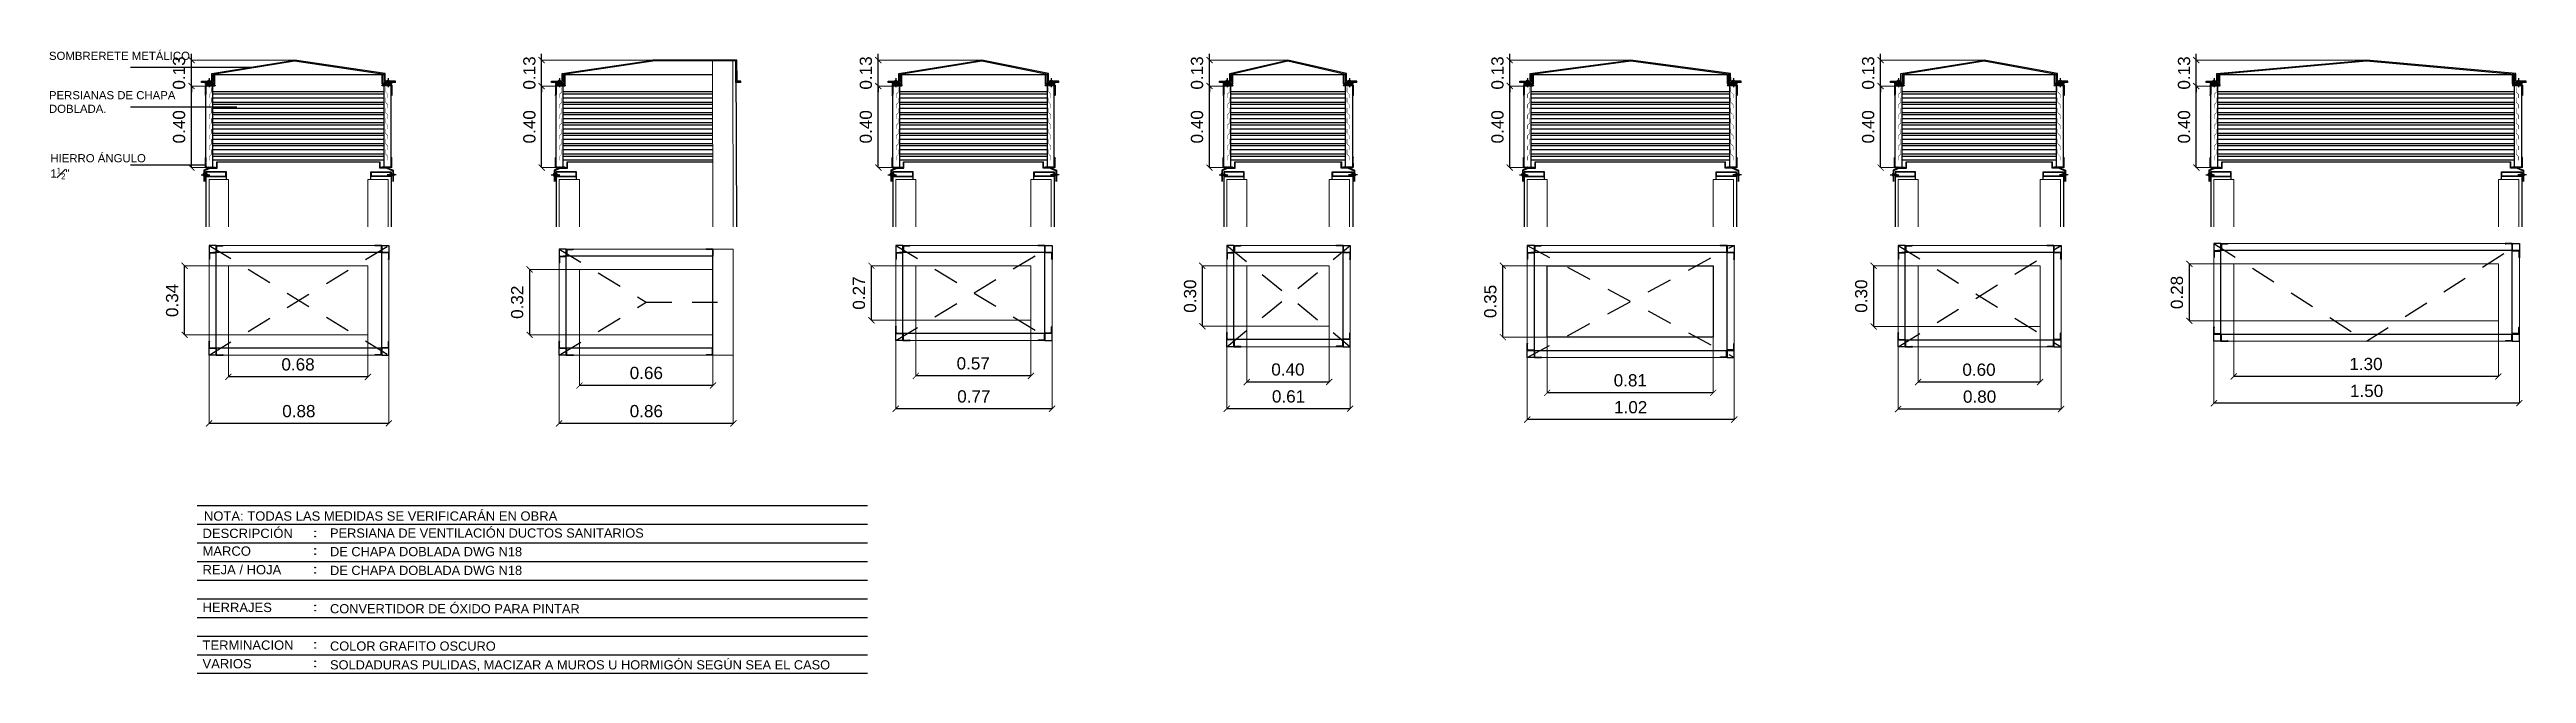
# Model space of a CAD drawing. Extents: x 465 to 637, y -105 to -61.
# Drawn here: x 528 to 540.17, y -104.63 to -101.57 of the extents above; entities that cross this region are included whole.
import ezdxf
from ezdxf.enums import TextEntityAlignment as Align

# ---------------------------------------------------------------- set-up
doc = ezdxf.new("R2010")
doc.units = 0
doc.linetypes.add('DASHED2', pattern=[0.375, 0.25, -0.125])
doc.linetypes.add('HIDDEN2', pattern=[0.1875, 0.125, -0.0625])
for name, color, linetype in [('-c-cotas', 1, 'Continuous'), ('0.1', 1, 'Continuous'), ('25-COTAS', 2, 'Continuous'), ('A-Revoques', 1, 'Continuous'), ('CARP', 2, 'Continuous'), ('CARP-DET', 8, 'Continuous'), ('D-PIEL-PERFIL', 123, 'Continuous'), ('GEWINDE_LI', 1, 'Continuous'), ('LINEAS', 9, 'Continuous'), ('MARCO', 2, 'Continuous'), ('ROT-TXT', 2, 'Continuous'), ('TM-REVOQUE', 8, 'Continuous'), ('TXT', 2, 'Continuous'), ('V-01', 1, 'Continuous')]:
    doc.layers.add(name, color=color, linetype=linetype)
doc.layers.add('A-Muros', color=4, linetype='Continuous', lineweight=18)
doc.styles.add('ROMANS', font='arial.ttf')
doc.styles.get("Standard").update_dxf_attribs({"font": 'arial.ttf'})
doc.dimstyles.new('EH-COTA 1.50', dxfattribs={"dimtxt": 0.075, "dimasz": 0.03, "dimexe": 0, "dimexo": 0, "dimgap": 0.03, "dimtad": 1, "dimzin": 1, "dimdsep": 46, "dimtxsty": 'Standard', "dimblk": 'ARCHTICK', "dimcen": 1, "dimclrd": 1, "dimclre": 8, "dimclrt": 2, "dimazin": 2, "dimtfac": 1, "dimtix": 1, "dimtmove": 2, "dimatfit": 3, "dimfxl": 2.83, "dimtolj": 1, "dimtzin": 0, "dimlwd": -1, "dimlwe": 5, "dimarcsym": 0})

msp = doc.modelspace()

# ---------------------------------------------------------------- texts
at = {"layer": 'ROT-TXT', "style": 'ROMANS'}
for s, height, p in [('NOTA: TODAS LAS MEDIDAS SE VERIFICARÁN EN OBRA', 0.04571, (528.763, -103.88)), ('PERSIANA DE VENTILACIÓN DUCTOS SANITARIOS', 0.045, (529.382, -103.963)), ('DE CHAPA DOBLADA DWG N18', 0.045, (529.382, -104.054)), ('DE CHAPA DOBLADA DWG N18', 0.045, (529.382, -104.146)), ('CONVERTIDOR DE ÓXIDO PARA PINTAR', 0.045, (529.382, -104.334)), ('COLOR GRAFITO OSCURO', 0.045, (529.382, -104.517)), ('SOLDADURAS PULIDAS, MACIZAR A MUROS U HORMIGÓN SEGÚN SEA EL CASO', 0.045, (529.382, -104.609))]:
    msp.add_text(s, height=height, dxfattribs=at).set_placement(p)
for s, height, p in [('DESCRIPCIÓN', 0.04571, (528.756, -103.942)), ('MARCO', 0.0457, (528.756, -104.029)), ('REJA / HOJA', 0.04571, (528.756, -104.12)), ('HERRAJES', 0.0457, (528.756, -104.305)), ('VARIOS', 0.0457, (528.756, -104.581)), ('TERMINACION', 0.04571, (528.756, -104.49))]:
    msp.add_text(s, height=height, dxfattribs=at).set_placement(p, align=Align.MIDDLE_LEFT)
at = {"layer": 'TXT', "char_height": 0.04, "attachment_point": 1, "style": 'ROMANS'}
for s, insert, width in [('SOMBRERETE METÁLICO', (528.002, -101.581), 0.8092), ('PERSIANAS DE CHAPA DOBLADA.', (528.002, -101.774), 0.8092), ('\\A1;\\pxql;HIERRO ÁNGULO\\P1{\\H0.7x;\\S1#2;}" ', (528.009, -102.083), 0.87764)]:
    msp.add_mtext(s, dxfattribs=dict(at, insert=insert, width=width))

# ---------------------------------------------------------------- blocks, each defined once
blk = doc.blocks.new('_ArchTick')
at = {"color": 0, "linetype": 'ByBlock', "const_width": 0.15}
blk.add_lwpolyline([(-0.5, -0.5), (0.5, 0.5)], dxfattribs=at)
blk = doc.blocks.new('*D298')
at = {"layer": '-c-cotas', "color": 8, "lineweight": 5, "transparency": 16777216}
for p, q in [((528.788, -103.069), (528.788, -103.403)), ((529.671, -103.069), (529.671, -103.403))]:
    blk.add_line(p, q, dxfattribs=at)
at = {"layer": '-c-cotas', "color": 1, "transparency": 16777216}
blk.add_line((529.671, -103.403), (528.788, -103.403), dxfattribs=at)
at = {"layer": 'Defpoints', "color": 0, "transparency": 16777216}
for p in [(528.788, -103.069), (529.671, -103.069), (528.788, -103.403)]:
    blk.add_point(p, dxfattribs=at)
at = {"layer": '-c-cotas', "color": 1, "transparency": 16777216, "xscale": 0.03, "yscale": 0.03, "zscale": 0.03, "rotation": 180}
blk.add_blockref('_ArchTick', (528.788, -103.403), dxfattribs=at)
at = {"layer": '-c-cotas', "color": 1, "transparency": 16777216, "xscale": 0.03, "yscale": 0.03, "zscale": 0.03}
blk.add_blockref('_ArchTick', (529.671, -103.403), dxfattribs=at)
at = {"layer": '-c-cotas', "color": 2, "transparency": 16777216, "insert": (529.229, -103.343), "char_height": 0.06, "attachment_point": 5}
blk.add_mtext('\\A1;0.88', dxfattribs=at)
blk = doc.blocks.new('L50x50')
for p, q in [((0, 0), (0, -0.05)), ((0, 0), (0.05, 0)), ((0.003, -0.006), (0.003, -0.046)), ((0.006, -0.003), (0.046, -0.003))]:
    blk.add_line(p, q)
for centre, radius, start, end in [((0.046, 0.001), 0.00394, 265.3681, 349.0358), ((-0.001, -0.046), 0.00394, 280.9642, 4.6319), ((0.006, -0.006), 0.00315, 90, 180)]:
    blk.add_arc(centre, radius, start, end)
blk = doc.blocks.new('*D296')
at = {"layer": '-c-cotas', "color": 8, "lineweight": 5, "transparency": 16777216}
for p, q in [((528.77, -101.749), (528.702, -101.749)), ((528.77, -102.149), (528.702, -102.149))]:
    blk.add_line(p, q, dxfattribs=at)
at = {"layer": '-c-cotas', "color": 1, "transparency": 16777216}
blk.add_line((528.702, -102.149), (528.702, -101.749), dxfattribs=at)
at = {"layer": 'Defpoints', "color": 0, "transparency": 16777216}
for p in [(528.702, -101.749), (528.77, -101.749), (528.77, -102.149)]:
    blk.add_point(p, dxfattribs=at)
at = {"layer": '-c-cotas', "color": 1, "transparency": 16777216, "xscale": 0.03, "yscale": 0.03, "zscale": 0.03}
for p, rotation in [((528.702, -101.749), 90), ((528.702, -102.149), 270)]:
    blk.add_blockref('_ArchTick', p, dxfattribs=dict(at, rotation=rotation))
at = {"layer": '-c-cotas', "color": 2, "transparency": 16777216, "insert": (528.641, -101.949), "char_height": 0.06, "attachment_point": 5, "rotation": 90}
blk.add_mtext('\\A1;0.40', dxfattribs=at)
blk = doc.blocks.new('torni.redondo')
at = {"color": 1, "linetype": 'Continuous'}
for p, q in [((0, 0), (-0.001, 0.001)), ((0, 0), (0.001, 0.001)), ((-0.006, -0.001), (-0.006, -0.003)), ((0.006, -0.001), (0.006, -0.003))]:
    blk.add_line(p, q, dxfattribs=at)
at = {"color": 1}
for p, q in [((-0.003, -0.007), (-0.003, -0.006)), ((0.003, -0.007), (-0.003, -0.006)), ((-0.003, -0.009), (-0.003, -0.008)), ((0.003, -0.009), (-0.003, -0.008)), ((-0.003, -0.011), (-0.003, -0.01)), ((0.003, -0.011), (-0.003, -0.01)), ((-0.003, -0.013), (-0.003, -0.012)), ((0.003, -0.013), (-0.003, -0.012)), ((-0.003, -0.015), (-0.003, -0.014)), ((0.003, -0.015), (-0.003, -0.014)), ((-0.003, -0.017), (-0.003, -0.016)), ((0.003, -0.017), (-0.003, -0.016)), ((-0.003, -0.019), (-0.003, -0.018)), ((0.003, -0.019), (-0.003, -0.018)), ((-0.003, -0.019), (-0.002, -0.02)), ((-0.002, -0.02), (-0.001, -0.022)), ((0.002, -0.021), (-0.002, -0.02)), ((-0.001, -0.022), (0, -0.024)), ((0.001, -0.023), (-0.001, -0.022)), ((0.001, -0.023), (0, -0.024)), ((0.002, -0.021), (0.001, -0.023)), ((0.003, -0.019), (0.002, -0.021)), ((0.003, -0.006), (0.003, -0.005)), ((0.003, -0.006), (0.003, -0.007)), ((0.003, -0.008), (0.003, -0.009)), ((0.003, -0.01), (0.003, -0.011)), ((0.003, -0.012), (0.003, -0.013)), ((0.003, -0.014), (0.003, -0.015)), ((0.003, -0.016), (0.003, -0.017)), ((0.003, -0.018), (0.003, -0.019))]:
    blk.add_line(p, q, dxfattribs=at)
at = {"color": 1, "linetype": 'Continuous'}
blk.add_lwpolyline([(-0.006, -0.003), (0.006, -0.003), (0.006, -0.003), (-0.006, -0.003)], close=True, dxfattribs=at)
at = {"color": 1}
for points in [[(-0.003, -0.003), (0.003, -0.003), (0.003, -0.005)], [(-0.003, -0.005), (-0.003, -0.003)], [(-0.003, -0.006), (-0.003, -0.005)], [(-0.003, -0.008), (-0.003, -0.007)], [(-0.003, -0.01), (-0.003, -0.009)], [(-0.003, -0.012), (-0.003, -0.011)], [(-0.003, -0.014), (-0.003, -0.013)], [(-0.003, -0.016), (-0.003, -0.015)], [(-0.003, -0.018), (-0.003, -0.017)], [(-0.003, -0.019), (-0.003, -0.019)], [(0.003, -0.007), (0.003, -0.01)], [(0.003, -0.011), (0.003, -0.012)], [(0.003, -0.013), (0.003, -0.014)], [(0.003, -0.015), (0.003, -0.016)], [(0.003, -0.017), (0.003, -0.018)], [(0.003, -0.019), (0.003, -0.019)]]:
    blk.add_lwpolyline(points, dxfattribs=at)
at = {"color": 1, "linetype": 'Continuous'}
for major_axis, start_param, end_param in [((-0.006, 0), -1.411919, -0.384397), ((0.006, 0), 0.384397, 1.411919)]:
    blk.add_ellipse((0, -0.003), major_axis=major_axis, ratio=0.666667, start_param=start_param, end_param=end_param, dxfattribs=at)
at = {"layer": 'D-PIEL-PERFIL', "color": 1, "linetype": 'DASHED2', "ltscale": 0.08}
blk.add_line((0, 0.011), (0, -0.032), dxfattribs=at)
at = {"layer": 'GEWINDE_LI', "color": 1}
for p, q in [((-0.003, -0.006), (0.003, -0.006)), ((-0.003, -0.008), (0.003, -0.008)), ((-0.003, -0.01), (0.003, -0.01)), ((-0.003, -0.012), (0.003, -0.012)), ((-0.003, -0.014), (0.003, -0.014)), ((-0.003, -0.016), (0.003, -0.016)), ((-0.003, -0.018), (0.003, -0.018)), ((0.003, -0.007), (-0.003, -0.007)), ((0.003, -0.009), (-0.003, -0.009)), ((0.003, -0.011), (-0.003, -0.011)), ((0.003, -0.013), (-0.003, -0.013)), ((0.003, -0.015), (-0.003, -0.015)), ((0.003, -0.017), (-0.003, -0.017)), ((0.003, -0.019), (-0.003, -0.019)), ((-0.002, -0.02), (0.002, -0.02)), ((0.002, -0.021), (-0.002, -0.021)), ((-0.001, -0.022), (0.001, -0.022)), ((0.001, -0.023), (-0.001, -0.023))]:
    blk.add_line(p, q, dxfattribs=at)
blk = doc.blocks.new('*D297')
at = {"layer": '-c-cotas', "color": 1, "transparency": 16777216}
for p, q in [((528.702, -101.622), (528.702, -101.592)), ((528.702, -101.749), (528.702, -101.622)), ((528.702, -101.749), (528.702, -101.779))]:
    blk.add_line(p, q, dxfattribs=at)
at = {"layer": '-c-cotas', "color": 8, "lineweight": 5, "transparency": 16777216}
for p, q in [((529.208, -101.622), (528.702, -101.622)), ((528.77, -101.749), (528.702, -101.749))]:
    blk.add_line(p, q, dxfattribs=at)
at = {"layer": 'Defpoints', "color": 0, "transparency": 16777216}
for p in [(528.702, -101.622), (529.208, -101.622), (528.77, -101.749)]:
    blk.add_point(p, dxfattribs=at)
at = {"layer": '-c-cotas', "color": 1, "transparency": 16777216, "xscale": 0.03, "yscale": 0.03, "zscale": 0.03}
for p, rotation in [((528.702, -101.622), 270), ((528.702, -101.749), 90)]:
    blk.add_blockref('_ArchTick', p, dxfattribs=dict(at, rotation=rotation))
at = {"layer": '-c-cotas', "color": 2, "transparency": 16777216, "insert": (528.641, -101.685), "char_height": 0.06, "attachment_point": 5, "rotation": 90}
blk.add_mtext('\\A1;0.13', dxfattribs=at)
blk = doc.blocks.new('*D301')
at = {"layer": '-c-cotas', "color": 8, "lineweight": 5, "transparency": 16777216}
for p, q in [((530.507, -103.069), (530.507, -103.403)), ((531.362, -103.069), (531.362, -103.403))]:
    blk.add_line(p, q, dxfattribs=at)
at = {"layer": '-c-cotas', "color": 1, "transparency": 16777216}
blk.add_line((531.362, -103.403), (530.507, -103.403), dxfattribs=at)
at = {"layer": 'Defpoints', "color": 0, "transparency": 16777216}
for p in [(530.507, -103.069), (531.362, -103.069), (530.507, -103.403)]:
    blk.add_point(p, dxfattribs=at)
at = {"layer": '-c-cotas', "color": 1, "transparency": 16777216, "xscale": 0.03, "yscale": 0.03, "zscale": 0.03, "rotation": 180}
blk.add_blockref('_ArchTick', (530.507, -103.403), dxfattribs=at)
at = {"layer": '-c-cotas', "color": 1, "transparency": 16777216, "xscale": 0.03, "yscale": 0.03, "zscale": 0.03}
blk.add_blockref('_ArchTick', (531.362, -103.403), dxfattribs=at)
at = {"layer": '-c-cotas', "color": 2, "transparency": 16777216, "insert": (530.935, -103.343), "char_height": 0.06, "attachment_point": 5}
blk.add_mtext('\\A1;0.86', dxfattribs=at)
blk = doc.blocks.new('*D299')
at = {"layer": '-c-cotas', "color": 8, "lineweight": 5, "transparency": 16777216}
for p, q in [((530.489, -101.749), (530.421, -101.749)), ((530.489, -102.149), (530.421, -102.149))]:
    blk.add_line(p, q, dxfattribs=at)
at = {"layer": '-c-cotas', "color": 1, "transparency": 16777216}
blk.add_line((530.421, -102.149), (530.421, -101.749), dxfattribs=at)
at = {"layer": 'Defpoints', "color": 0, "transparency": 16777216}
for p in [(530.421, -101.749), (530.489, -101.749), (530.489, -102.149)]:
    blk.add_point(p, dxfattribs=at)
at = {"layer": '-c-cotas', "color": 1, "transparency": 16777216, "xscale": 0.03, "yscale": 0.03, "zscale": 0.03}
for p, rotation in [((530.421, -101.749), 90), ((530.421, -102.149), 270)]:
    blk.add_blockref('_ArchTick', p, dxfattribs=dict(at, rotation=rotation))
at = {"layer": '-c-cotas', "color": 2, "transparency": 16777216, "insert": (530.361, -101.949), "char_height": 0.06, "attachment_point": 5, "rotation": 90}
blk.add_mtext('\\A1;0.40', dxfattribs=at)
blk = doc.blocks.new('*D300')
at = {"layer": '-c-cotas', "color": 1, "transparency": 16777216}
for p, q in [((530.421, -101.622), (530.421, -101.592)), ((530.421, -101.749), (530.421, -101.622)), ((530.421, -101.749), (530.421, -101.779))]:
    blk.add_line(p, q, dxfattribs=at)
at = {"layer": '-c-cotas', "color": 8, "lineweight": 5, "transparency": 16777216}
for p, q in [((530.967, -101.622), (530.421, -101.622)), ((530.489, -101.749), (530.421, -101.749))]:
    blk.add_line(p, q, dxfattribs=at)
at = {"layer": 'Defpoints', "color": 0, "transparency": 16777216}
for p in [(530.421, -101.622), (530.967, -101.622), (530.489, -101.749)]:
    blk.add_point(p, dxfattribs=at)
at = {"layer": '-c-cotas', "color": 1, "transparency": 16777216, "xscale": 0.03, "yscale": 0.03, "zscale": 0.03}
for p, rotation in [((530.421, -101.622), 270), ((530.421, -101.749), 90)]:
    blk.add_blockref('_ArchTick', p, dxfattribs=dict(at, rotation=rotation))
at = {"layer": '-c-cotas', "color": 2, "transparency": 16777216, "insert": (530.361, -101.685), "char_height": 0.06, "attachment_point": 5, "rotation": 90}
blk.add_mtext('\\A1;0.13', dxfattribs=at)
blk = doc.blocks.new('*D302')
at = {"layer": '-c-cotas', "color": 8, "lineweight": 5, "transparency": 16777216}
for p, q in [((528.883, -102.969), (528.883, -103.175)), ((529.568, -102.969), (529.568, -103.175))]:
    blk.add_line(p, q, dxfattribs=at)
at = {"layer": '-c-cotas', "color": 1, "transparency": 16777216}
blk.add_line((529.568, -103.175), (528.883, -103.175), dxfattribs=at)
at = {"layer": 'Defpoints', "color": 0, "transparency": 16777216}
for p in [(528.883, -102.969), (529.568, -102.969), (528.883, -103.175)]:
    blk.add_point(p, dxfattribs=at)
at = {"layer": '-c-cotas', "color": 1, "transparency": 16777216, "xscale": 0.03, "yscale": 0.03, "zscale": 0.03, "rotation": 180}
blk.add_blockref('_ArchTick', (528.883, -103.175), dxfattribs=at)
at = {"layer": '-c-cotas', "color": 1, "transparency": 16777216, "xscale": 0.03, "yscale": 0.03, "zscale": 0.03}
blk.add_blockref('_ArchTick', (529.568, -103.175), dxfattribs=at)
at = {"layer": '-c-cotas', "color": 2, "transparency": 16777216, "insert": (529.225, -103.114), "char_height": 0.06, "attachment_point": 5}
blk.add_mtext('\\A1;0.68', dxfattribs=at)
blk = doc.blocks.new('*D303')
at = {"layer": '-c-cotas', "color": 8, "lineweight": 5, "transparency": 16777216}
for p, q in [((528.883, -102.63), (528.668, -102.63)), ((528.883, -102.969), (528.668, -102.969))]:
    blk.add_line(p, q, dxfattribs=at)
at = {"layer": '-c-cotas', "color": 1, "transparency": 16777216}
blk.add_line((528.668, -102.969), (528.668, -102.63), dxfattribs=at)
at = {"layer": 'Defpoints', "color": 0, "transparency": 16777216}
for p in [(528.668, -102.63), (528.883, -102.63), (528.883, -102.969)]:
    blk.add_point(p, dxfattribs=at)
at = {"layer": '-c-cotas', "color": 1, "transparency": 16777216, "xscale": 0.03, "yscale": 0.03, "zscale": 0.03}
for p, rotation in [((528.668, -102.63), 90), ((528.668, -102.969), 270)]:
    blk.add_blockref('_ArchTick', p, dxfattribs=dict(at, rotation=rotation))
at = {"layer": '-c-cotas', "color": 2, "transparency": 16777216, "insert": (528.607, -102.8), "char_height": 0.06, "attachment_point": 5, "rotation": 90}
blk.add_mtext('\\A1;0.34', dxfattribs=at)
blk = doc.blocks.new('*D304')
at = {"layer": '-c-cotas', "color": 8, "lineweight": 5, "transparency": 16777216}
for p, q in [((530.607, -102.648), (530.362, -102.648)), ((530.607, -102.969), (530.362, -102.969))]:
    blk.add_line(p, q, dxfattribs=at)
at = {"layer": '-c-cotas', "color": 1, "transparency": 16777216}
blk.add_line((530.362, -102.648), (530.362, -102.969), dxfattribs=at)
at = {"layer": 'Defpoints', "color": 0, "transparency": 16777216}
for p in [(530.607, -102.648), (530.362, -102.969), (530.607, -102.969)]:
    blk.add_point(p, dxfattribs=at)
at = {"layer": '-c-cotas', "color": 1, "transparency": 16777216, "xscale": 0.03, "yscale": 0.03, "zscale": 0.03}
for p, rotation in [((530.362, -102.648), 90), ((530.362, -102.969), 270)]:
    blk.add_blockref('_ArchTick', p, dxfattribs=dict(at, rotation=rotation))
at = {"layer": '-c-cotas', "color": 2, "transparency": 16777216, "insert": (530.301, -102.809), "char_height": 0.06, "attachment_point": 5, "rotation": 90}
blk.add_mtext('\\A1;0.32', dxfattribs=at)
blk = doc.blocks.new('*D305')
at = {"layer": '-c-cotas', "color": 8, "lineweight": 5, "transparency": 16777216}
for p, q in [((530.607, -102.969), (530.607, -103.217)), ((531.262, -102.969), (531.262, -103.217))]:
    blk.add_line(p, q, dxfattribs=at)
at = {"layer": '-c-cotas', "color": 1, "transparency": 16777216}
blk.add_line((531.262, -103.217), (530.607, -103.217), dxfattribs=at)
at = {"layer": 'Defpoints', "color": 0, "transparency": 16777216}
for p in [(530.607, -102.969), (531.262, -102.969), (530.607, -103.217)]:
    blk.add_point(p, dxfattribs=at)
at = {"layer": '-c-cotas', "color": 1, "transparency": 16777216, "xscale": 0.03, "yscale": 0.03, "zscale": 0.03, "rotation": 180}
blk.add_blockref('_ArchTick', (530.607, -103.217), dxfattribs=at)
at = {"layer": '-c-cotas', "color": 1, "transparency": 16777216, "xscale": 0.03, "yscale": 0.03, "zscale": 0.03}
blk.add_blockref('_ArchTick', (531.262, -103.217), dxfattribs=at)
at = {"layer": '-c-cotas', "color": 2, "transparency": 16777216, "insert": (530.935, -103.156), "char_height": 0.06, "attachment_point": 5}
blk.add_mtext('\\A1;0.66', dxfattribs=at)
blk = doc.blocks.new('*D308')
at = {"layer": '-c-cotas', "color": 8, "lineweight": 5, "transparency": 16777216}
for p, q in [((532.142, -101.749), (532.074, -101.749)), ((532.142, -102.149), (532.074, -102.149))]:
    blk.add_line(p, q, dxfattribs=at)
at = {"layer": '-c-cotas', "color": 1, "transparency": 16777216}
blk.add_line((532.074, -102.149), (532.074, -101.749), dxfattribs=at)
at = {"layer": 'Defpoints', "color": 0, "transparency": 16777216}
for p in [(532.074, -101.749), (532.142, -101.749), (532.142, -102.149)]:
    blk.add_point(p, dxfattribs=at)
at = {"layer": '-c-cotas', "color": 1, "transparency": 16777216, "xscale": 0.03, "yscale": 0.03, "zscale": 0.03}
for p, rotation in [((532.074, -101.749), 90), ((532.074, -102.149), 270)]:
    blk.add_blockref('_ArchTick', p, dxfattribs=dict(at, rotation=rotation))
at = {"layer": '-c-cotas', "color": 2, "transparency": 16777216, "insert": (532.013, -101.949), "char_height": 0.06, "attachment_point": 5, "rotation": 90}
blk.add_mtext('\\A1;0.40', dxfattribs=at)
blk = doc.blocks.new('*D309')
at = {"layer": '-c-cotas', "color": 1, "transparency": 16777216}
for p, q in [((532.074, -101.622), (532.074, -101.592)), ((532.074, -101.749), (532.074, -101.622)), ((532.074, -101.749), (532.074, -101.779))]:
    blk.add_line(p, q, dxfattribs=at)
at = {"layer": '-c-cotas', "color": 8, "lineweight": 5, "transparency": 16777216}
for p, q in [((532.583, -101.622), (532.074, -101.622)), ((532.142, -101.749), (532.074, -101.749))]:
    blk.add_line(p, q, dxfattribs=at)
at = {"layer": 'Defpoints', "color": 0, "transparency": 16777216}
for p in [(532.074, -101.622), (532.583, -101.622), (532.142, -101.749)]:
    blk.add_point(p, dxfattribs=at)
at = {"layer": '-c-cotas', "color": 1, "transparency": 16777216, "xscale": 0.03, "yscale": 0.03, "zscale": 0.03}
for p, rotation in [((532.074, -101.622), 270), ((532.074, -101.749), 90)]:
    blk.add_blockref('_ArchTick', p, dxfattribs=dict(at, rotation=rotation))
at = {"layer": '-c-cotas', "color": 2, "transparency": 16777216, "insert": (532.013, -101.685), "char_height": 0.06, "attachment_point": 5, "rotation": 90}
blk.add_mtext('\\A1;0.13', dxfattribs=at)
blk = doc.blocks.new('*D314')
at = {"layer": '-c-cotas', "color": 8, "lineweight": 5, "transparency": 16777216}
for p, q in [((532.16, -102.997), (532.16, -103.331)), ((532.927, -102.997), (532.927, -103.331))]:
    blk.add_line(p, q, dxfattribs=at)
at = {"layer": '-c-cotas', "color": 1, "transparency": 16777216}
blk.add_line((532.927, -103.331), (532.16, -103.331), dxfattribs=at)
at = {"layer": 'Defpoints', "color": 0, "transparency": 16777216}
for p in [(532.16, -102.997), (532.927, -102.997), (532.16, -103.331)]:
    blk.add_point(p, dxfattribs=at)
at = {"layer": '-c-cotas', "color": 1, "transparency": 16777216, "xscale": 0.03, "yscale": 0.03, "zscale": 0.03, "rotation": 180}
blk.add_blockref('_ArchTick', (532.16, -103.331), dxfattribs=at)
at = {"layer": '-c-cotas', "color": 1, "transparency": 16777216, "xscale": 0.03, "yscale": 0.03, "zscale": 0.03}
blk.add_blockref('_ArchTick', (532.927, -103.331), dxfattribs=at)
at = {"layer": '-c-cotas', "color": 2, "transparency": 16777216, "insert": (532.543, -103.271), "char_height": 0.06, "attachment_point": 5}
blk.add_mtext('\\A1;0.77', dxfattribs=at)
blk = doc.blocks.new('*D315')
at = {"layer": '-c-cotas', "color": 8, "lineweight": 5, "transparency": 16777216}
for p, q in [((532.258, -102.897), (532.258, -103.17)), ((532.823, -102.897), (532.823, -103.17))]:
    blk.add_line(p, q, dxfattribs=at)
at = {"layer": '-c-cotas', "color": 1, "transparency": 16777216}
blk.add_line((532.823, -103.17), (532.258, -103.17), dxfattribs=at)
at = {"layer": 'Defpoints', "color": 0, "transparency": 16777216}
for p in [(532.258, -102.897), (532.823, -102.897), (532.258, -103.17)]:
    blk.add_point(p, dxfattribs=at)
at = {"layer": '-c-cotas', "color": 1, "transparency": 16777216, "xscale": 0.03, "yscale": 0.03, "zscale": 0.03, "rotation": 180}
blk.add_blockref('_ArchTick', (532.258, -103.17), dxfattribs=at)
at = {"layer": '-c-cotas', "color": 1, "transparency": 16777216, "xscale": 0.03, "yscale": 0.03, "zscale": 0.03}
blk.add_blockref('_ArchTick', (532.823, -103.17), dxfattribs=at)
at = {"layer": '-c-cotas', "color": 2, "transparency": 16777216, "insert": (532.54, -103.109), "char_height": 0.06, "attachment_point": 5}
blk.add_mtext('\\A1;0.57', dxfattribs=at)
blk = doc.blocks.new('*D316')
at = {"layer": '-c-cotas', "color": 8, "lineweight": 5, "transparency": 16777216}
for p, q in [((532.258, -102.63), (532.04, -102.63)), ((532.258, -102.897), (532.04, -102.897))]:
    blk.add_line(p, q, dxfattribs=at)
at = {"layer": '-c-cotas', "color": 1, "transparency": 16777216}
blk.add_line((532.04, -102.897), (532.04, -102.63), dxfattribs=at)
at = {"layer": 'Defpoints', "color": 0, "transparency": 16777216}
for p in [(532.04, -102.63), (532.258, -102.63), (532.258, -102.897)]:
    blk.add_point(p, dxfattribs=at)
at = {"layer": '-c-cotas', "color": 1, "transparency": 16777216, "xscale": 0.03, "yscale": 0.03, "zscale": 0.03}
for p, rotation in [((532.04, -102.63), 90), ((532.04, -102.897), 270)]:
    blk.add_blockref('_ArchTick', p, dxfattribs=dict(at, rotation=rotation))
at = {"layer": '-c-cotas', "color": 2, "transparency": 16777216, "insert": (531.979, -102.764), "char_height": 0.06, "attachment_point": 5, "rotation": 90}
blk.add_mtext('\\A1;0.27', dxfattribs=at)
blk = doc.blocks.new('*D319')
at = {"layer": '-c-cotas', "color": 8, "lineweight": 5, "transparency": 16777216}
for p, q in [((533.767, -101.749), (533.7, -101.749)), ((533.767, -102.149), (533.7, -102.149))]:
    blk.add_line(p, q, dxfattribs=at)
at = {"layer": '-c-cotas', "color": 1, "transparency": 16777216}
blk.add_line((533.7, -102.149), (533.7, -101.749), dxfattribs=at)
at = {"layer": 'Defpoints', "color": 0, "transparency": 16777216}
for p in [(533.7, -101.749), (533.767, -101.749), (533.767, -102.149)]:
    blk.add_point(p, dxfattribs=at)
at = {"layer": '-c-cotas', "color": 1, "transparency": 16777216, "xscale": 0.03, "yscale": 0.03, "zscale": 0.03}
for p, rotation in [((533.7, -101.749), 90), ((533.7, -102.149), 270)]:
    blk.add_blockref('_ArchTick', p, dxfattribs=dict(at, rotation=rotation))
at = {"layer": '-c-cotas', "color": 2, "transparency": 16777216, "insert": (533.639, -101.949), "char_height": 0.06, "attachment_point": 5, "rotation": 90}
blk.add_mtext('\\A1;0.40', dxfattribs=at)
blk = doc.blocks.new('*D320')
at = {"layer": '-c-cotas', "color": 1, "transparency": 16777216}
for p, q in [((533.7, -101.622), (533.7, -101.592)), ((533.7, -101.749), (533.7, -101.622)), ((533.7, -101.749), (533.7, -101.779))]:
    blk.add_line(p, q, dxfattribs=at)
at = {"layer": '-c-cotas', "color": 8, "lineweight": 5, "transparency": 16777216}
for p, q in [((534.085, -101.622), (533.7, -101.622)), ((533.767, -101.749), (533.7, -101.749))]:
    blk.add_line(p, q, dxfattribs=at)
at = {"layer": 'Defpoints', "color": 0, "transparency": 16777216}
for p in [(533.7, -101.622), (534.085, -101.622), (533.767, -101.749)]:
    blk.add_point(p, dxfattribs=at)
at = {"layer": '-c-cotas', "color": 1, "transparency": 16777216, "xscale": 0.03, "yscale": 0.03, "zscale": 0.03}
for p, rotation in [((533.7, -101.622), 270), ((533.7, -101.749), 90)]:
    blk.add_blockref('_ArchTick', p, dxfattribs=dict(at, rotation=rotation))
at = {"layer": '-c-cotas', "color": 2, "transparency": 16777216, "insert": (533.639, -101.685), "char_height": 0.06, "attachment_point": 5, "rotation": 90}
blk.add_mtext('\\A1;0.13', dxfattribs=at)
blk = doc.blocks.new('*D321')
at = {"layer": '-c-cotas', "color": 8, "lineweight": 5, "transparency": 16777216}
for p, q in [((533.785, -103.027), (533.785, -103.331)), ((534.391, -103.027), (534.391, -103.331))]:
    blk.add_line(p, q, dxfattribs=at)
at = {"layer": '-c-cotas', "color": 1, "transparency": 16777216}
blk.add_line((534.391, -103.331), (533.785, -103.331), dxfattribs=at)
at = {"layer": 'Defpoints', "color": 0, "transparency": 16777216}
for p in [(533.785, -103.027), (534.391, -103.027), (533.785, -103.331)]:
    blk.add_point(p, dxfattribs=at)
at = {"layer": '-c-cotas', "color": 1, "transparency": 16777216, "xscale": 0.03, "yscale": 0.03, "zscale": 0.03, "rotation": 180}
blk.add_blockref('_ArchTick', (533.785, -103.331), dxfattribs=at)
at = {"layer": '-c-cotas', "color": 1, "transparency": 16777216, "xscale": 0.03, "yscale": 0.03, "zscale": 0.03}
blk.add_blockref('_ArchTick', (534.391, -103.331), dxfattribs=at)
at = {"layer": '-c-cotas', "color": 2, "transparency": 16777216, "insert": (534.088, -103.271), "char_height": 0.06, "attachment_point": 5}
blk.add_mtext('\\A1;0.61', dxfattribs=at)
blk = doc.blocks.new('*D322')
at = {"layer": '-c-cotas', "color": 8, "lineweight": 5, "transparency": 16777216}
for p, q in [((533.883, -102.927), (533.883, -103.2)), ((534.288, -102.927), (534.288, -103.2))]:
    blk.add_line(p, q, dxfattribs=at)
at = {"layer": '-c-cotas', "color": 1, "transparency": 16777216}
blk.add_line((534.288, -103.2), (533.883, -103.2), dxfattribs=at)
at = {"layer": 'Defpoints', "color": 0, "transparency": 16777216}
for p in [(533.883, -102.927), (534.288, -102.927), (533.883, -103.2)]:
    blk.add_point(p, dxfattribs=at)
at = {"layer": '-c-cotas', "color": 1, "transparency": 16777216, "xscale": 0.03, "yscale": 0.03, "zscale": 0.03, "rotation": 180}
blk.add_blockref('_ArchTick', (533.883, -103.2), dxfattribs=at)
at = {"layer": '-c-cotas', "color": 1, "transparency": 16777216, "xscale": 0.03, "yscale": 0.03, "zscale": 0.03}
blk.add_blockref('_ArchTick', (534.288, -103.2), dxfattribs=at)
at = {"layer": '-c-cotas', "color": 2, "transparency": 16777216, "insert": (534.085, -103.139), "char_height": 0.06, "attachment_point": 5}
blk.add_mtext('\\A1;0.40', dxfattribs=at)
blk = doc.blocks.new('*D323')
at = {"layer": '-c-cotas', "color": 8, "lineweight": 5, "transparency": 16777216}
for p, q in [((533.883, -102.63), (533.665, -102.63)), ((533.883, -102.927), (533.665, -102.927))]:
    blk.add_line(p, q, dxfattribs=at)
at = {"layer": '-c-cotas', "color": 1, "transparency": 16777216}
blk.add_line((533.665, -102.927), (533.665, -102.63), dxfattribs=at)
at = {"layer": 'Defpoints', "color": 0, "transparency": 16777216}
for p in [(533.665, -102.63), (533.883, -102.63), (533.883, -102.927)]:
    blk.add_point(p, dxfattribs=at)
at = {"layer": '-c-cotas', "color": 1, "transparency": 16777216, "xscale": 0.03, "yscale": 0.03, "zscale": 0.03}
for p, rotation in [((533.665, -102.63), 90), ((533.665, -102.927), 270)]:
    blk.add_blockref('_ArchTick', p, dxfattribs=dict(at, rotation=rotation))
at = {"layer": '-c-cotas', "color": 2, "transparency": 16777216, "insert": (533.605, -102.779), "char_height": 0.06, "attachment_point": 5, "rotation": 90}
blk.add_mtext('\\A1;0.30', dxfattribs=at)
blk = doc.blocks.new('*D324')
at = {"layer": '-c-cotas', "color": 8, "lineweight": 5, "transparency": 16777216}
for p, q in [((535.242, -101.749), (535.174, -101.749)), ((535.242, -102.149), (535.174, -102.149))]:
    blk.add_line(p, q, dxfattribs=at)
at = {"layer": '-c-cotas', "color": 1, "transparency": 16777216}
blk.add_line((535.174, -102.149), (535.174, -101.749), dxfattribs=at)
at = {"layer": 'Defpoints', "color": 0, "transparency": 16777216}
for p in [(535.174, -101.749), (535.242, -101.749), (535.242, -102.149)]:
    blk.add_point(p, dxfattribs=at)
at = {"layer": '-c-cotas', "color": 1, "transparency": 16777216, "xscale": 0.03, "yscale": 0.03, "zscale": 0.03}
for p, rotation in [((535.174, -101.749), 90), ((535.174, -102.149), 270)]:
    blk.add_blockref('_ArchTick', p, dxfattribs=dict(at, rotation=rotation))
at = {"layer": '-c-cotas', "color": 2, "transparency": 16777216, "insert": (535.114, -101.949), "char_height": 0.06, "attachment_point": 5, "rotation": 90}
blk.add_mtext('\\A1;0.40', dxfattribs=at)
blk = doc.blocks.new('*D325')
at = {"layer": '-c-cotas', "color": 1, "transparency": 16777216}
for p, q in [((535.174, -101.622), (535.174, -101.592)), ((535.174, -101.749), (535.174, -101.622)), ((535.174, -101.749), (535.174, -101.779))]:
    blk.add_line(p, q, dxfattribs=at)
at = {"layer": '-c-cotas', "color": 8, "lineweight": 5, "transparency": 16777216}
for p, q in [((535.768, -101.622), (535.174, -101.622)), ((535.242, -101.749), (535.174, -101.749))]:
    blk.add_line(p, q, dxfattribs=at)
at = {"layer": 'Defpoints', "color": 0, "transparency": 16777216}
for p in [(535.174, -101.622), (535.768, -101.622), (535.242, -101.749)]:
    blk.add_point(p, dxfattribs=at)
at = {"layer": '-c-cotas', "color": 1, "transparency": 16777216, "xscale": 0.03, "yscale": 0.03, "zscale": 0.03}
for p, rotation in [((535.174, -101.622), 270), ((535.174, -101.749), 90)]:
    blk.add_blockref('_ArchTick', p, dxfattribs=dict(at, rotation=rotation))
at = {"layer": '-c-cotas', "color": 2, "transparency": 16777216, "insert": (535.114, -101.685), "char_height": 0.06, "attachment_point": 5, "rotation": 90}
blk.add_mtext('\\A1;0.13', dxfattribs=at)
blk = doc.blocks.new('*D326')
at = {"layer": '-c-cotas', "color": 8, "lineweight": 5, "transparency": 16777216}
for p, q in [((535.26, -103.08), (535.26, -103.384)), ((536.276, -103.08), (536.276, -103.384))]:
    blk.add_line(p, q, dxfattribs=at)
at = {"layer": '-c-cotas', "color": 1, "transparency": 16777216}
blk.add_line((536.276, -103.384), (535.26, -103.384), dxfattribs=at)
at = {"layer": 'Defpoints', "color": 0, "transparency": 16777216}
for p in [(535.26, -103.08), (536.276, -103.08), (535.26, -103.384)]:
    blk.add_point(p, dxfattribs=at)
at = {"layer": '-c-cotas', "color": 1, "transparency": 16777216, "xscale": 0.03, "yscale": 0.03, "zscale": 0.03, "rotation": 180}
blk.add_blockref('_ArchTick', (535.26, -103.384), dxfattribs=at)
at = {"layer": '-c-cotas', "color": 1, "transparency": 16777216, "xscale": 0.03, "yscale": 0.03, "zscale": 0.03}
blk.add_blockref('_ArchTick', (536.276, -103.384), dxfattribs=at)
at = {"layer": '-c-cotas', "color": 2, "transparency": 16777216, "insert": (535.768, -103.324), "char_height": 0.06, "attachment_point": 5}
blk.add_mtext('\\A1;1.02', dxfattribs=at)
blk = doc.blocks.new('*D327')
at = {"layer": '-c-cotas', "color": 8, "lineweight": 5, "transparency": 16777216}
for p, q in [((535.358, -102.98), (535.358, -103.253)), ((536.173, -102.98), (536.173, -103.253))]:
    blk.add_line(p, q, dxfattribs=at)
at = {"layer": '-c-cotas', "color": 1, "transparency": 16777216}
blk.add_line((536.173, -103.253), (535.358, -103.253), dxfattribs=at)
at = {"layer": 'Defpoints', "color": 0, "transparency": 16777216}
for p in [(535.358, -102.98), (536.173, -102.98), (535.358, -103.253)]:
    blk.add_point(p, dxfattribs=at)
at = {"layer": '-c-cotas', "color": 1, "transparency": 16777216, "xscale": 0.03, "yscale": 0.03, "zscale": 0.03, "rotation": 180}
blk.add_blockref('_ArchTick', (535.358, -103.253), dxfattribs=at)
at = {"layer": '-c-cotas', "color": 1, "transparency": 16777216, "xscale": 0.03, "yscale": 0.03, "zscale": 0.03}
blk.add_blockref('_ArchTick', (536.173, -103.253), dxfattribs=at)
at = {"layer": '-c-cotas', "color": 2, "transparency": 16777216, "insert": (535.766, -103.192), "char_height": 0.06, "attachment_point": 5}
blk.add_mtext('\\A1;0.81', dxfattribs=at)
blk = doc.blocks.new('*D328')
at = {"layer": '-c-cotas', "color": 8, "lineweight": 5, "transparency": 16777216}
for p, q in [((535.358, -102.63), (535.14, -102.63)), ((535.358, -102.98), (535.14, -102.98))]:
    blk.add_line(p, q, dxfattribs=at)
at = {"layer": '-c-cotas', "color": 1, "transparency": 16777216}
blk.add_line((535.14, -102.98), (535.14, -102.63), dxfattribs=at)
at = {"layer": 'Defpoints', "color": 0, "transparency": 16777216}
for p in [(535.14, -102.63), (535.358, -102.63), (535.358, -102.98)]:
    blk.add_point(p, dxfattribs=at)
at = {"layer": '-c-cotas', "color": 1, "transparency": 16777216, "xscale": 0.03, "yscale": 0.03, "zscale": 0.03}
for p, rotation in [((535.14, -102.63), 90), ((535.14, -102.98), 270)]:
    blk.add_blockref('_ArchTick', p, dxfattribs=dict(at, rotation=rotation))
at = {"layer": '-c-cotas', "color": 2, "transparency": 16777216, "insert": (535.079, -102.805), "char_height": 0.06, "attachment_point": 5, "rotation": 90}
blk.add_mtext('\\A1;0.35', dxfattribs=at)
blk = doc.blocks.new('*D329')
at = {"layer": '-c-cotas', "color": 8, "lineweight": 5, "transparency": 16777216}
for p, q in [((537.081, -103.028), (537.081, -103.333)), ((537.881, -103.028), (537.881, -103.333))]:
    blk.add_line(p, q, dxfattribs=at)
at = {"layer": '-c-cotas', "color": 1, "transparency": 16777216}
blk.add_line((537.881, -103.333), (537.081, -103.333), dxfattribs=at)
at = {"layer": 'Defpoints', "color": 0, "transparency": 16777216}
for p in [(537.081, -103.028), (537.881, -103.028), (537.081, -103.333)]:
    blk.add_point(p, dxfattribs=at)
at = {"layer": '-c-cotas', "color": 1, "transparency": 16777216, "xscale": 0.03, "yscale": 0.03, "zscale": 0.03, "rotation": 180}
blk.add_blockref('_ArchTick', (537.081, -103.333), dxfattribs=at)
at = {"layer": '-c-cotas', "color": 1, "transparency": 16777216, "xscale": 0.03, "yscale": 0.03, "zscale": 0.03}
blk.add_blockref('_ArchTick', (537.881, -103.333), dxfattribs=at)
at = {"layer": '-c-cotas', "color": 2, "transparency": 16777216, "insert": (537.481, -103.272), "char_height": 0.06, "attachment_point": 5}
blk.add_mtext('\\A1;0.80', dxfattribs=at)
blk = doc.blocks.new('*D330')
at = {"layer": '-c-cotas', "color": 8, "lineweight": 5, "transparency": 16777216}
for p, q in [((537.179, -102.928), (537.179, -103.201)), ((537.778, -102.928), (537.778, -103.201))]:
    blk.add_line(p, q, dxfattribs=at)
at = {"layer": '-c-cotas', "color": 1, "transparency": 16777216}
blk.add_line((537.778, -103.201), (537.179, -103.201), dxfattribs=at)
at = {"layer": 'Defpoints', "color": 0, "transparency": 16777216}
for p in [(537.179, -102.928), (537.778, -102.928), (537.179, -103.201)]:
    blk.add_point(p, dxfattribs=at)
at = {"layer": '-c-cotas', "color": 1, "transparency": 16777216, "xscale": 0.03, "yscale": 0.03, "zscale": 0.03, "rotation": 180}
blk.add_blockref('_ArchTick', (537.179, -103.201), dxfattribs=at)
at = {"layer": '-c-cotas', "color": 1, "transparency": 16777216, "xscale": 0.03, "yscale": 0.03, "zscale": 0.03}
blk.add_blockref('_ArchTick', (537.778, -103.201), dxfattribs=at)
at = {"layer": '-c-cotas', "color": 2, "transparency": 16777216, "insert": (537.478, -103.14), "char_height": 0.06, "attachment_point": 5}
blk.add_mtext('\\A1;0.60', dxfattribs=at)
blk = doc.blocks.new('*D331')
at = {"layer": '-c-cotas', "color": 8, "lineweight": 5, "transparency": 16777216}
for p, q in [((537.179, -102.63), (536.961, -102.63)), ((537.179, -102.928), (536.961, -102.928))]:
    blk.add_line(p, q, dxfattribs=at)
at = {"layer": '-c-cotas', "color": 1, "transparency": 16777216}
blk.add_line((536.961, -102.928), (536.961, -102.63), dxfattribs=at)
at = {"layer": 'Defpoints', "color": 0, "transparency": 16777216}
for p in [(536.961, -102.63), (537.179, -102.63), (537.179, -102.928)]:
    blk.add_point(p, dxfattribs=at)
at = {"layer": '-c-cotas', "color": 1, "transparency": 16777216, "xscale": 0.03, "yscale": 0.03, "zscale": 0.03}
for p, rotation in [((536.961, -102.63), 90), ((536.961, -102.928), 270)]:
    blk.add_blockref('_ArchTick', p, dxfattribs=dict(at, rotation=rotation))
at = {"layer": '-c-cotas', "color": 2, "transparency": 16777216, "insert": (536.9, -102.779), "char_height": 0.06, "attachment_point": 5, "rotation": 90}
blk.add_mtext('\\A1;0.30', dxfattribs=at)
blk = doc.blocks.new('*D332')
at = {"layer": '-c-cotas', "color": 8, "lineweight": 5, "transparency": 16777216}
for p, q in [((537.063, -101.749), (536.995, -101.749)), ((537.063, -102.149), (536.995, -102.149))]:
    blk.add_line(p, q, dxfattribs=at)
at = {"layer": '-c-cotas', "color": 1, "transparency": 16777216}
blk.add_line((536.995, -102.149), (536.995, -101.749), dxfattribs=at)
at = {"layer": 'Defpoints', "color": 0, "transparency": 16777216}
for p in [(536.995, -101.749), (537.063, -101.749), (537.063, -102.149)]:
    blk.add_point(p, dxfattribs=at)
at = {"layer": '-c-cotas', "color": 1, "transparency": 16777216, "xscale": 0.03, "yscale": 0.03, "zscale": 0.03}
for p, rotation in [((536.995, -101.749), 90), ((536.995, -102.149), 270)]:
    blk.add_blockref('_ArchTick', p, dxfattribs=dict(at, rotation=rotation))
at = {"layer": '-c-cotas', "color": 2, "transparency": 16777216, "insert": (536.934, -101.949), "char_height": 0.06, "attachment_point": 5, "rotation": 90}
blk.add_mtext('\\A1;0.40', dxfattribs=at)
blk = doc.blocks.new('*D333')
at = {"layer": '-c-cotas', "color": 1, "transparency": 16777216}
for p, q in [((536.995, -101.622), (536.995, -101.592)), ((536.995, -101.749), (536.995, -101.622)), ((536.995, -101.749), (536.995, -101.779))]:
    blk.add_line(p, q, dxfattribs=at)
at = {"layer": '-c-cotas', "color": 8, "lineweight": 5, "transparency": 16777216}
for p, q in [((537.504, -101.622), (536.995, -101.622)), ((537.063, -101.749), (536.995, -101.749))]:
    blk.add_line(p, q, dxfattribs=at)
at = {"layer": 'Defpoints', "color": 0, "transparency": 16777216}
for p in [(536.995, -101.622), (537.504, -101.622), (537.063, -101.749)]:
    blk.add_point(p, dxfattribs=at)
at = {"layer": '-c-cotas', "color": 1, "transparency": 16777216, "xscale": 0.03, "yscale": 0.03, "zscale": 0.03}
for p, rotation in [((536.995, -101.622), 270), ((536.995, -101.749), 90)]:
    blk.add_blockref('_ArchTick', p, dxfattribs=dict(at, rotation=rotation))
at = {"layer": '-c-cotas', "color": 2, "transparency": 16777216, "insert": (536.934, -101.685), "char_height": 0.06, "attachment_point": 5, "rotation": 90}
blk.add_mtext('\\A1;0.13', dxfattribs=at)
blk = doc.blocks.new('*D366')
at = {"layer": '-c-cotas', "color": 8, "lineweight": 5, "transparency": 16777216}
for p, q in [((538.631, -103), (538.631, -103.304)), ((540.131, -103), (540.131, -103.304))]:
    blk.add_line(p, q, dxfattribs=at)
at = {"layer": '-c-cotas', "color": 1, "transparency": 16777216}
blk.add_line((540.131, -103.304), (538.631, -103.304), dxfattribs=at)
at = {"layer": 'Defpoints', "color": 0, "transparency": 16777216}
for p in [(538.631, -103), (540.131, -103), (538.631, -103.304)]:
    blk.add_point(p, dxfattribs=at)
at = {"layer": '-c-cotas', "color": 1, "transparency": 16777216, "xscale": 0.03, "yscale": 0.03, "zscale": 0.03, "rotation": 180}
blk.add_blockref('_ArchTick', (538.631, -103.304), dxfattribs=at)
at = {"layer": '-c-cotas', "color": 1, "transparency": 16777216, "xscale": 0.03, "yscale": 0.03, "zscale": 0.03}
blk.add_blockref('_ArchTick', (540.131, -103.304), dxfattribs=at)
at = {"layer": '-c-cotas', "color": 2, "transparency": 16777216, "insert": (539.381, -103.244), "char_height": 0.06, "attachment_point": 5}
blk.add_mtext('\\A1;1.50', dxfattribs=at)
blk = doc.blocks.new('*D367')
at = {"layer": '-c-cotas', "color": 8, "lineweight": 5, "transparency": 16777216}
for p, q in [((538.729, -102.9), (538.729, -103.173)), ((540.028, -102.9), (540.028, -103.173))]:
    blk.add_line(p, q, dxfattribs=at)
at = {"layer": '-c-cotas', "color": 1, "transparency": 16777216}
blk.add_line((540.028, -103.173), (538.729, -103.173), dxfattribs=at)
at = {"layer": 'Defpoints', "color": 0, "transparency": 16777216}
for p in [(538.729, -102.9), (540.028, -102.9), (538.729, -103.173)]:
    blk.add_point(p, dxfattribs=at)
at = {"layer": '-c-cotas', "color": 1, "transparency": 16777216, "xscale": 0.03, "yscale": 0.03, "zscale": 0.03, "rotation": 180}
blk.add_blockref('_ArchTick', (538.729, -103.173), dxfattribs=at)
at = {"layer": '-c-cotas', "color": 1, "transparency": 16777216, "xscale": 0.03, "yscale": 0.03, "zscale": 0.03}
blk.add_blockref('_ArchTick', (540.028, -103.173), dxfattribs=at)
at = {"layer": '-c-cotas', "color": 2, "transparency": 16777216, "insert": (539.378, -103.112), "char_height": 0.06, "attachment_point": 5}
blk.add_mtext('\\A1;1.30', dxfattribs=at)
blk = doc.blocks.new('*D368')
at = {"layer": '-c-cotas', "color": 8, "lineweight": 5, "transparency": 16777216}
for p, q in [((538.729, -102.621), (538.511, -102.621)), ((538.729, -102.9), (538.511, -102.9))]:
    blk.add_line(p, q, dxfattribs=at)
at = {"layer": '-c-cotas', "color": 1, "transparency": 16777216}
blk.add_line((538.511, -102.9), (538.511, -102.621), dxfattribs=at)
at = {"layer": 'Defpoints', "color": 0, "transparency": 16777216}
for p in [(538.511, -102.621), (538.729, -102.621), (538.729, -102.9)]:
    blk.add_point(p, dxfattribs=at)
at = {"layer": '-c-cotas', "color": 1, "transparency": 16777216, "xscale": 0.03, "yscale": 0.03, "zscale": 0.03}
for p, rotation in [((538.511, -102.621), 90), ((538.511, -102.9), 270)]:
    blk.add_blockref('_ArchTick', p, dxfattribs=dict(at, rotation=rotation))
at = {"layer": '-c-cotas', "color": 2, "transparency": 16777216, "insert": (538.45, -102.761), "char_height": 0.06, "attachment_point": 5, "rotation": 90}
blk.add_mtext('\\A1;0.28', dxfattribs=at)
blk = doc.blocks.new('*D369')
at = {"layer": '-c-cotas', "color": 8, "lineweight": 5, "transparency": 16777216}
for p, q in [((538.613, -101.749), (538.545, -101.749)), ((538.613, -102.149), (538.545, -102.149))]:
    blk.add_line(p, q, dxfattribs=at)
at = {"layer": '-c-cotas', "color": 1, "transparency": 16777216}
blk.add_line((538.545, -102.149), (538.545, -101.749), dxfattribs=at)
at = {"layer": 'Defpoints', "color": 0, "transparency": 16777216}
for p in [(538.545, -101.749), (538.613, -101.749), (538.613, -102.149)]:
    blk.add_point(p, dxfattribs=at)
at = {"layer": '-c-cotas', "color": 1, "transparency": 16777216, "xscale": 0.03, "yscale": 0.03, "zscale": 0.03}
for p, rotation in [((538.545, -101.749), 90), ((538.545, -102.149), 270)]:
    blk.add_blockref('_ArchTick', p, dxfattribs=dict(at, rotation=rotation))
at = {"layer": '-c-cotas', "color": 2, "transparency": 16777216, "insert": (538.485, -101.949), "char_height": 0.06, "attachment_point": 5, "rotation": 90}
blk.add_mtext('\\A1;0.40', dxfattribs=at)
blk = doc.blocks.new('*D370')
at = {"layer": '-c-cotas', "color": 1, "transparency": 16777216}
for p, q in [((538.545, -101.622), (538.545, -101.592)), ((538.545, -101.749), (538.545, -101.622)), ((538.545, -101.749), (538.545, -101.779))]:
    blk.add_line(p, q, dxfattribs=at)
at = {"layer": '-c-cotas', "color": 8, "lineweight": 5, "transparency": 16777216}
for p, q in [((539.381, -101.622), (538.545, -101.622)), ((538.613, -101.749), (538.545, -101.749))]:
    blk.add_line(p, q, dxfattribs=at)
at = {"layer": 'Defpoints', "color": 0, "transparency": 16777216}
for p in [(538.545, -101.622), (539.381, -101.622), (538.613, -101.749)]:
    blk.add_point(p, dxfattribs=at)
at = {"layer": '-c-cotas', "color": 1, "transparency": 16777216, "xscale": 0.03, "yscale": 0.03, "zscale": 0.03}
for p, rotation in [((538.545, -101.622), 270), ((538.545, -101.749), 90)]:
    blk.add_blockref('_ArchTick', p, dxfattribs=dict(at, rotation=rotation))
at = {"layer": '-c-cotas', "color": 2, "transparency": 16777216, "insert": (538.485, -101.685), "char_height": 0.06, "attachment_point": 5, "rotation": 90}
blk.add_mtext('\\A1;0.13', dxfattribs=at)

# ---------------------------------------------------------------- dimensions: what is measured, and where the dimension line sits
at = {"layer": '-c-cotas'}
for base, p1, p2, picture, middle in [((528.702, -101.622), (528.77, -101.749), (529.208, -101.622), '*D297', (528.641, -101.685)), ((530.421, -101.622), (530.489, -101.749), (530.967, -101.622), '*D300', (530.361, -101.685)), ((532.074, -101.622), (532.142, -101.749), (532.583, -101.622), '*D309', (532.013, -101.685)), ((533.7, -101.622), (533.767, -101.749), (534.085, -101.622), '*D320', (533.639, -101.685)), ((535.174, -101.622), (535.242, -101.749), (535.768, -101.622), '*D325', (535.114, -101.685)), ((536.995, -101.622), (537.063, -101.749), (537.504, -101.622), '*D333', (536.934, -101.685)), ((538.545, -101.622), (538.613, -101.749), (539.381, -101.622), '*D370', (538.485, -101.685)), ((528.702, -101.749), (528.77, -102.149), (528.77, -101.749), '*D296', (528.641, -101.949)), ((530.421, -101.749), (530.489, -102.149), (530.489, -101.749), '*D299', (530.361, -101.949)), ((532.074, -101.749), (532.142, -102.149), (532.142, -101.749), '*D308', (532.013, -101.949)), ((533.7, -101.749), (533.767, -102.149), (533.767, -101.749), '*D319', (533.639, -101.949)), ((535.174, -101.749), (535.242, -102.149), (535.242, -101.749), '*D324', (535.114, -101.949)), ((536.995, -101.749), (537.063, -102.149), (537.063, -101.749), '*D332', (536.934, -101.949)), ((538.545, -101.749), (538.613, -102.149), (538.613, -101.749), '*D369', (538.485, -101.949)), ((528.668, -102.63), (528.883, -102.969), (528.883, -102.63), '*D303', (528.607, -102.8)), ((530.362, -102.969), (530.607, -102.648), (530.607, -102.969), '*D304', (530.301, -102.809)), ((532.04, -102.63), (532.258, -102.897), (532.258, -102.63), '*D316', (531.979, -102.764)), ((533.665, -102.63), (533.883, -102.927), (533.883, -102.63), '*D323', (533.605, -102.779)), ((535.14, -102.63), (535.358, -102.98), (535.358, -102.63), '*D328', (535.079, -102.805)), ((536.961, -102.63), (537.179, -102.928), (537.179, -102.63), '*D331', (536.9, -102.779)), ((538.511, -102.621), (538.729, -102.9), (538.729, -102.621), '*D368', (538.45, -102.761))]:
    dim = msp.add_linear_dim(base=base, p1=p1, p2=p2, angle=90, dimstyle='EH-COTA 1.50', override={"dimtxt": 0.06}, dxfattribs=at)
    dim.commit()
    dim.dimension.update_dxf_attribs({"geometry": picture, "text_midpoint": middle})
for base, p1, p2, picture, middle in [((528.8827, -103.175), (529.5676, -102.9691), (528.8827, -102.9691), '*D302', (529.2251, -103.1143)), ((530.607129, -103.216723), (531.26213, -102.969145), (530.607129, -102.969145), '*D305', (530.93463, -103.156088)), ((532.16, -103.331), (532.927, -102.997), (532.16, -102.997), '*D314', (532.543, -103.271)), ((532.2576, -103.1699), (532.8233, -102.8972), (532.2576, -102.8972), '*D315', (532.5405, -103.1093)), ((533.8833, -103.1999), (534.2877, -102.9272), (533.8833, -102.9272), '*D322', (534.0855, -103.1393)), ((535.3581, -103.2528), (536.173, -102.9802), (535.3581, -102.9802), '*D327', (535.7655, -103.1922)), ((537.179, -103.201), (537.778, -102.928), (537.179, -102.928), '*D330', (537.478, -103.14)), ((538.631, -103.304), (540.131, -103), (538.631, -103), '*D366', (539.381, -103.244)), ((538.729, -103.173), (540.028, -102.9), (538.729, -102.9), '*D367', (539.378, -103.112)), ((528.788, -103.403), (529.671, -103.069), (528.788, -103.069), '*D298', (529.229, -103.343)), ((530.507129, -103.403367), (531.36213, -103.069145), (530.507129, -103.069145), '*D301', (530.93463, -103.342732)), ((533.785, -103.331), (534.391, -103.027), (533.785, -103.027), '*D321', (534.088, -103.271)), ((535.26, -103.384), (536.276, -103.08), (535.26, -103.08), '*D326', (535.768, -103.324)), ((537.081, -103.333), (537.881, -103.028), (537.081, -103.028), '*D329', (537.481, -103.272))]:
    dim = msp.add_linear_dim(base=base, p1=p1, p2=p2, dimstyle='EH-COTA 1.50', override={"dimtxt": 0.06}, dxfattribs=at)
    dim.commit()
    dim.dimension.update_dxf_attribs({"geometry": picture, "text_midpoint": middle})

# ---------------------------------------------------------------- hatches: boundary and pattern name
at = {"layer": 'CARP-DET'}
h = msp.add_hatch(dxfattribs=at)
h.set_pattern_fill('_USER', color=256, scale=0.001, angle=45, style=0, pattern_type=0)
h.set_pattern_definition([(135, (695.5608739, -159.0940445), (0.000707106781, 0.000707106781), [])])
h.paths.add_polyline_path([(528.82, -101.745), (528.789, -101.745), (528.788, -101.746), (528.788, -101.748), (528.816, -101.748, 0.336556)])
h.paths.add_polyline_path([(528.788, -101.746), (528.788, -101.745), (528.77, -101.745), (528.77, -101.795, 0.336556), (528.773, -101.792), (528.773, -101.751, -0.414214), (528.776, -101.748), (528.788, -101.748)])
h = msp.add_hatch(dxfattribs=at)
h.set_pattern_fill('_USER', color=256, scale=0.001, angle=45, style=0, pattern_type=0)
h.set_pattern_definition([(135, (695.4607149, -159.0940445), (0.000707106781, 0.000707106781), [])])
h.paths.add_polyline_path([(529.636, -101.745), (529.666, -101.745), (529.667, -101.746), (529.667, -101.748), (529.639, -101.748, -0.336556)])
h.paths.add_polyline_path([(529.667, -101.746), (529.668, -101.745), (529.686, -101.745), (529.686, -101.795, -0.336556), (529.683, -101.792), (529.683, -101.751, 0.414214), (529.679, -101.748), (529.667, -101.748)])
h = msp.add_hatch(dxfattribs=at)
h.set_pattern_fill('_USER', color=256, scale=0.001, angle=45, style=0, pattern_type=0)
h.set_pattern_definition([(135, (697.2802801, -159.0940445), (0.000707106781, 0.000707106781), [])])
h.paths.add_polyline_path([(530.539, -101.745), (530.508, -101.745), (530.508, -101.746), (530.508, -101.748), (530.535, -101.748, 0.336556)])
h.paths.add_polyline_path([(530.508, -101.746), (530.507, -101.745), (530.489, -101.745), (530.489, -101.795, 0.336556), (530.492, -101.792), (530.492, -101.751, -0.414214), (530.495, -101.748), (530.508, -101.748)])
h = msp.add_hatch(dxfattribs=at)
h.set_pattern_fill('_USER', color=256, scale=0.001, angle=45, style=0, pattern_type=0)
h.set_pattern_definition([(135, (698.932993, -159.0940445), (0.000707106781, 0.000707106781), [])])
h.paths.add_polyline_path([(532.192, -101.745), (532.161, -101.745), (532.16, -101.746), (532.16, -101.748), (532.188, -101.748, 0.336556)])
h.paths.add_polyline_path([(532.16, -101.746), (532.16, -101.745), (532.142, -101.745), (532.142, -101.795, 0.336556), (532.145, -101.792), (532.145, -101.751, -0.414214), (532.148, -101.748), (532.16, -101.748)])
h = msp.add_hatch(dxfattribs=at)
h.set_pattern_fill('_USER', color=256, scale=0.001, angle=45, style=0, pattern_type=0)
h.set_pattern_definition([(135, (698.7164812, -159.0940445), (0.000707106781, 0.000707106781), [])])
h.paths.add_polyline_path([(532.892, -101.745), (532.922, -101.745), (532.923, -101.746), (532.923, -101.748), (532.895, -101.748, -0.336556)])
h.paths.add_polyline_path([(532.923, -101.746), (532.923, -101.745), (532.942, -101.745), (532.942, -101.795, -0.336556), (532.938, -101.792), (532.938, -101.751, 0.414214), (532.935, -101.748), (532.923, -101.748)])
h = msp.add_hatch(dxfattribs=at)
h.set_pattern_fill('_USER', color=256, scale=0.001, angle=45, style=0, pattern_type=0)
h.set_pattern_definition([(135, (700.5586311, -159.0940445), (0.000707106781, 0.000707106781), [])])
h.paths.add_polyline_path([(533.817, -101.745), (533.787, -101.745), (533.786, -101.746), (533.786, -101.748), (533.814, -101.748, 0.336556)])
h.paths.add_polyline_path([(533.786, -101.746), (533.785, -101.745), (533.767, -101.745), (533.767, -101.795, 0.336556), (533.77, -101.792), (533.77, -101.751, -0.414214), (533.774, -101.748), (533.786, -101.748)])
h = msp.add_hatch(dxfattribs=at)
h.set_pattern_fill('_USER', color=256, scale=0.001, angle=45, style=0, pattern_type=0)
h.set_pattern_definition([(135, (700.1808221, -159.0940445), (0.000707106781, 0.000707106781), [])])
h.paths.add_polyline_path([(534.356, -101.745), (534.386, -101.745), (534.387, -101.746), (534.387, -101.748), (534.359, -101.748, -0.336556)])
h.paths.add_polyline_path([(534.387, -101.746), (534.388, -101.745), (534.406, -101.745), (534.406, -101.795, -0.336556), (534.403, -101.792), (534.403, -101.751, 0.414214), (534.4, -101.748), (534.387, -101.748)])
h = msp.add_hatch(dxfattribs=at)
h.set_pattern_fill('_USER', color=256, scale=0.001, angle=45, style=0, pattern_type=0)
h.set_pattern_definition([(135, (702.0334632, -159.0940445), (0.000707106781, 0.000707106781), [])])
h.paths.add_polyline_path([(535.292, -101.745), (535.262, -101.745), (535.261, -101.746), (535.261, -101.748), (535.289, -101.748, 0.336556)])
h.paths.add_polyline_path([(535.261, -101.746), (535.26, -101.745), (535.242, -101.745), (535.242, -101.795, 0.336556), (535.245, -101.792), (535.245, -101.751, -0.414214), (535.248, -101.748), (535.261, -101.748)])
h = msp.add_hatch(dxfattribs=at)
h.set_pattern_fill('_USER', color=256, scale=0.001, angle=45, style=0, pattern_type=0)
h.set_pattern_definition([(135, (702.0661021, -159.0940445), (0.000707106781, 0.000707106781), [])])
h.paths.add_polyline_path([(536.241, -101.745), (536.272, -101.745), (536.272, -101.746), (536.272, -101.748), (536.245, -101.748, -0.336556)])
h.paths.add_polyline_path([(536.272, -101.746), (536.273, -101.745), (536.291, -101.745), (536.291, -101.795, -0.336556), (536.288, -101.792), (536.288, -101.751, 0.414214), (536.285, -101.748), (536.272, -101.748)])
h = msp.add_hatch(dxfattribs=at)
h.set_pattern_fill('_USER', color=256, scale=0.001, angle=45, style=0, pattern_type=0)
h.set_pattern_definition([(135, (703.8541017, -159.0940445), (0.000707106781, 0.000707106781), [])])
h.paths.add_polyline_path([(537.113, -101.745), (537.082, -101.745), (537.082, -101.746), (537.082, -101.748), (537.109, -101.748, 0.336556)])
h.paths.add_polyline_path([(537.082, -101.746), (537.081, -101.745), (537.063, -101.745), (537.063, -101.795, 0.336556), (537.066, -101.792), (537.066, -101.751, -0.414214), (537.069, -101.748), (537.082, -101.748)])
h = msp.add_hatch(dxfattribs=at)
h.set_pattern_fill('_USER', color=256, scale=0.001, angle=45, style=0, pattern_type=0)
h.set_pattern_definition([(135, (703.6708972, -159.0940445), (0.000707106781, 0.000707106781), [])])
h.paths.add_polyline_path([(537.846, -101.745), (537.876, -101.745), (537.877, -101.746), (537.877, -101.748), (537.849, -101.748, -0.336556)])
h.paths.add_polyline_path([(537.877, -101.746), (537.878, -101.745), (537.896, -101.745), (537.896, -101.795, -0.336556), (537.893, -101.792), (537.893, -101.751, 0.414214), (537.89, -101.748), (537.877, -101.748)])
h = msp.add_hatch(dxfattribs=at)
h.set_pattern_fill('_USER', color=256, scale=0.001, angle=45, style=0, pattern_type=0)
h.set_pattern_definition([(135, (705.4041994, -159.0940445), (0.000707106781, 0.000707106781), [])])
h.paths.add_polyline_path([(538.663, -101.745), (538.632, -101.745), (538.632, -101.746), (538.632, -101.748), (538.659, -101.748, 0.336556)])
h.paths.add_polyline_path([(538.632, -101.746), (538.631, -101.745), (538.613, -101.745), (538.613, -101.795, 0.336556), (538.616, -101.792), (538.616, -101.751, -0.414214), (538.619, -101.748), (538.632, -101.748)])
h = msp.add_hatch(dxfattribs=at)
h.set_pattern_fill('_USER', color=256, scale=0.001, angle=45, style=0, pattern_type=0)
h.set_pattern_definition([(135, (705.9207769, -159.0940445), (0.000707106781, 0.000707106781), [])])
h.paths.add_polyline_path([(540.096, -101.745), (540.126, -101.745), (540.127, -101.746), (540.127, -101.748), (540.099, -101.748, -0.336556)])
h.paths.add_polyline_path([(540.127, -101.746), (540.128, -101.745), (540.146, -101.745), (540.146, -101.795, -0.336556), (540.143, -101.792), (540.143, -101.751, 0.414214), (540.139, -101.748), (540.127, -101.748)])
h = msp.add_hatch(dxfattribs=at)
h.set_pattern_fill('_USER', color=256, scale=0.001, angle=45, style=0, pattern_type=0)
h.set_pattern_definition([(135, (695.5608739, -159.1906089), (0.000707106781, 0.000707106781), [])])
h.paths.add_polyline_path([(528.816, -102.146), (528.776, -102.146, -0.414214), (528.773, -102.143), (528.773, -102.103, 0.336556), (528.77, -102.099), (528.77, -102.149), (528.82, -102.149, 0.336556)])
h = msp.add_hatch(dxfattribs=at)
h.set_pattern_fill('_USER', color=256, scale=0.001, angle=45, style=0, pattern_type=0)
h.set_pattern_definition([(135, (695.4607149, -159.1906089), (0.000707106781, 0.000707106781), [])])
h.paths.add_polyline_path([(529.639, -102.146), (529.679, -102.146, 0.414214), (529.683, -102.143), (529.683, -102.103, -0.336556), (529.686, -102.099), (529.686, -102.149), (529.636, -102.149, -0.336556)])
h = msp.add_hatch(dxfattribs=at)
h.set_pattern_fill('_USER', color=256, scale=0.001, angle=45, style=0, pattern_type=0)
h.set_pattern_definition([(135, (697.2802801, -159.1906089), (0.000707106781, 0.000707106781), [])])
h.paths.add_polyline_path([(530.535, -102.146), (530.495, -102.146, -0.414214), (530.492, -102.143), (530.492, -102.103, 0.336556), (530.489, -102.099), (530.489, -102.149), (530.539, -102.149, 0.336556)])
h = msp.add_hatch(dxfattribs=at)
h.set_pattern_fill('_USER', color=256, scale=0.001, angle=45, style=0, pattern_type=0)
h.set_pattern_definition([(135, (698.932993, -159.1906089), (0.000707106781, 0.000707106781), [])])
h.paths.add_polyline_path([(532.188, -102.146), (532.148, -102.146, -0.414214), (532.145, -102.143), (532.145, -102.103, 0.336556), (532.142, -102.099), (532.142, -102.149), (532.192, -102.149, 0.336556)])
h = msp.add_hatch(dxfattribs=at)
h.set_pattern_fill('_USER', color=256, scale=0.001, angle=45, style=0, pattern_type=0)
h.set_pattern_definition([(135, (698.7164812, -159.1906089), (0.000707106781, 0.000707106781), [])])
h.paths.add_polyline_path([(532.895, -102.146), (532.935, -102.146, 0.414214), (532.938, -102.143), (532.938, -102.103, -0.336556), (532.942, -102.099), (532.942, -102.149), (532.892, -102.149, -0.336556)])
h = msp.add_hatch(dxfattribs=at)
h.set_pattern_fill('_USER', color=256, scale=0.001, angle=45, style=0, pattern_type=0)
h.set_pattern_definition([(135, (700.5586311, -159.1906089), (0.000707106781, 0.000707106781), [])])
h.paths.add_polyline_path([(533.814, -102.146), (533.774, -102.146, -0.414214), (533.77, -102.143), (533.77, -102.103, 0.336556), (533.767, -102.099), (533.767, -102.149), (533.817, -102.149, 0.336556)])
h = msp.add_hatch(dxfattribs=at)
h.set_pattern_fill('_USER', color=256, scale=0.001, angle=45, style=0, pattern_type=0)
h.set_pattern_definition([(135, (700.1808221, -159.1906089), (0.000707106781, 0.000707106781), [])])
h.paths.add_polyline_path([(534.359, -102.146), (534.4, -102.146, 0.414214), (534.403, -102.143), (534.403, -102.103, -0.336556), (534.406, -102.099), (534.406, -102.149), (534.356, -102.149, -0.336556)])
h = msp.add_hatch(dxfattribs=at)
h.set_pattern_fill('_USER', color=256, scale=0.001, angle=45, style=0, pattern_type=0)
h.set_pattern_definition([(135, (702.0334632, -159.1906089), (0.000707106781, 0.000707106781), [])])
h.paths.add_polyline_path([(535.289, -102.146), (535.248, -102.146, -0.414214), (535.245, -102.143), (535.245, -102.103, 0.336556), (535.242, -102.099), (535.242, -102.149), (535.292, -102.149, 0.336556)])
h = msp.add_hatch(dxfattribs=at)
h.set_pattern_fill('_USER', color=256, scale=0.001, angle=45, style=0, pattern_type=0)
h.set_pattern_definition([(135, (702.0661021, -159.1906089), (0.000707106781, 0.000707106781), [])])
h.paths.add_polyline_path([(536.245, -102.146), (536.285, -102.146, 0.414214), (536.288, -102.143), (536.288, -102.103, -0.336556), (536.291, -102.099), (536.291, -102.149), (536.241, -102.149, -0.336556)])
h = msp.add_hatch(dxfattribs=at)
h.set_pattern_fill('_USER', color=256, scale=0.001, angle=45, style=0, pattern_type=0)
h.set_pattern_definition([(135, (703.8541017, -159.1906089), (0.000707106781, 0.000707106781), [])])
h.paths.add_polyline_path([(537.109, -102.146), (537.069, -102.146, -0.414214), (537.066, -102.143), (537.066, -102.103, 0.336556), (537.063, -102.099), (537.063, -102.149), (537.113, -102.149, 0.336556)])
h = msp.add_hatch(dxfattribs=at)
h.set_pattern_fill('_USER', color=256, scale=0.001, angle=45, style=0, pattern_type=0)
h.set_pattern_definition([(135, (703.6708972, -159.1906089), (0.000707106781, 0.000707106781), [])])
h.paths.add_polyline_path([(537.849, -102.146), (537.89, -102.146, 0.414214), (537.893, -102.143), (537.893, -102.103, -0.336556), (537.896, -102.099), (537.896, -102.149), (537.846, -102.149, -0.336556)])
h = msp.add_hatch(dxfattribs=at)
h.set_pattern_fill('_USER', color=256, scale=0.001, angle=45, style=0, pattern_type=0)
h.set_pattern_definition([(135, (705.4041994, -159.1906089), (0.000707106781, 0.000707106781), [])])
h.paths.add_polyline_path([(538.659, -102.146), (538.619, -102.146, -0.414214), (538.616, -102.143), (538.616, -102.103, 0.336556), (538.613, -102.099), (538.613, -102.149), (538.663, -102.149, 0.336556)])
h = msp.add_hatch(dxfattribs=at)
h.set_pattern_fill('_USER', color=256, scale=0.001, angle=45, style=0, pattern_type=0)
h.set_pattern_definition([(135, (705.9207769, -159.1906089), (0.000707106781, 0.000707106781), [])])
h.paths.add_polyline_path([(540.099, -102.146), (540.139, -102.146, 0.414214), (540.143, -102.143), (540.143, -102.103, -0.336556), (540.146, -102.099), (540.146, -102.149), (540.096, -102.149, -0.336556)])

# ---------------------------------------------------------------- linework, layer by layer
msp.add_lwpolyline([(535.358, -102.98), (535.358, -102.63), (536.173, -102.63), (536.173, -102.98)], close=True)
at = {"layer": '0.1'}
for p, q in [((528.73, -103.806), (532.021, -103.806)), ((528.73, -103.897), (532.021, -103.897)), ((528.73, -103.988), (532.021, -103.988)), ((528.73, -103.988), (532.021, -103.988)), ((528.73, -104.08), (532.021, -104.08)), ((528.73, -104.08), (532.021, -104.08)), ((528.73, -104.171), (532.021, -104.171)), ((528.73, -104.171), (532.021, -104.171)), ((528.73, -104.263), (532.021, -104.263)), ((528.73, -104.263), (532.021, -104.263)), ((528.73, -104.354), (532.021, -104.354)), ((528.73, -104.354), (532.021, -104.354)), ((528.73, -104.354), (532.021, -104.354)), ((528.73, -104.446), (532.021, -104.446)), ((528.73, -104.446), (532.021, -104.446)), ((528.73, -104.537), (532.021, -104.537)), ((528.73, -104.537), (532.021, -104.537)), ((528.73, -104.628), (532.021, -104.628))]:
    msp.add_line(p, q, dxfattribs=at)
at = {"layer": 'A-Muros'}
for p, q in [((531.26, -101.626), (531.262, -102.439)), ((531.36, -101.626), (531.362, -102.439)), ((528.883, -102.208), (528.788, -102.208)), ((528.788, -102.208), (528.788, -102.439)), ((528.883, -102.208), (528.883, -102.439)), ((529.568, -102.208), (529.568, -102.439)), ((529.568, -102.208), (529.668, -102.208)), ((529.668, -102.208), (529.668, -102.439)), ((530.607, -102.208), (530.507, -102.208)), ((530.507, -102.208), (530.507, -102.439)), ((530.607, -102.208), (530.607, -102.439)), ((532.258, -102.208), (532.16, -102.208)), ((532.16, -102.208), (532.16, -102.439)), ((532.258, -102.208), (532.258, -102.439)), ((532.823, -102.208), (532.823, -102.439)), ((532.823, -102.208), (532.923, -102.208)), ((532.923, -102.208), (532.923, -102.439)), ((533.883, -102.208), (533.785, -102.208)), ((533.785, -102.208), (533.785, -102.439)), ((533.883, -102.208), (533.883, -102.439)), ((534.288, -102.208), (534.288, -102.439)), ((534.288, -102.208), (534.388, -102.208)), ((534.388, -102.208), (534.388, -102.439)), ((535.358, -102.208), (535.26, -102.208)), ((535.26, -102.208), (535.26, -102.439)), ((535.358, -102.208), (535.358, -102.439)), ((536.173, -102.208), (536.173, -102.439)), ((536.173, -102.208), (536.273, -102.208)), ((536.273, -102.208), (536.273, -102.439)), ((537.179, -102.208), (537.081, -102.208)), ((537.081, -102.208), (537.081, -102.439)), ((537.179, -102.208), (537.179, -102.439)), ((537.778, -102.208), (537.778, -102.439)), ((537.778, -102.208), (537.878, -102.208)), ((537.878, -102.208), (537.878, -102.439)), ((538.729, -102.208), (538.631, -102.208)), ((538.631, -102.208), (538.631, -102.439)), ((538.729, -102.208), (538.729, -102.439)), ((540.028, -102.208), (540.028, -102.439)), ((540.028, -102.208), (540.128, -102.208)), ((540.128, -102.208), (540.128, -102.439))]:
    msp.add_line(p, q, dxfattribs=at)
at = {"layer": 'A-Muros', "color": 3}
for points in [[(528.788, -103.069), (529.671, -103.069), (529.671, -102.53), (528.788, -102.53)], [(528.883, -102.969), (529.568, -102.969), (529.568, -102.63), (528.883, -102.63)], [(530.507, -103.069), (531.362, -103.069), (531.362, -102.548), (530.507, -102.548)], [(532.16, -102.997), (532.927, -102.997), (532.927, -102.53), (532.16, -102.53)], [(532.258, -102.897), (532.823, -102.897), (532.823, -102.63), (532.258, -102.63)], [(533.785, -103.027), (534.391, -103.027), (534.391, -102.53), (533.785, -102.53)], [(533.883, -102.927), (534.288, -102.927), (534.288, -102.63), (533.883, -102.63)], [(535.26, -103.08), (536.276, -103.08), (536.276, -102.53), (535.26, -102.53)], [(535.358, -102.98), (536.173, -102.98), (536.173, -102.63), (535.358, -102.63)], [(537.081, -103.028), (537.881, -103.028), (537.881, -102.53), (537.081, -102.53)], [(537.179, -102.928), (537.778, -102.928), (537.778, -102.63), (537.179, -102.63)], [(538.631, -103), (540.131, -103), (540.131, -102.521), (538.631, -102.521)], [(538.729, -102.9), (540.028, -102.9), (540.028, -102.621), (538.729, -102.621)], [(530.607, -102.969), (531.262, -102.969), (531.262, -102.648), (530.607, -102.648)]]:
    msp.add_lwpolyline(points, close=True, dxfattribs=at)
at = {"layer": 'A-Muros'}
msp.add_lwpolyline([(531.362, -103.069), (531.262, -103.069), (531.262, -102.548), (531.362, -102.548)], close=True, dxfattribs=at)
at = {"layer": 'A-Revoques'}
for p, q in [((531.375, -101.626), (531.377, -102.439)), ((528.773, -102.193), (528.773, -102.439)), ((528.873, -102.208), (528.873, -102.193)), ((529.583, -102.208), (529.583, -102.193)), ((529.683, -102.193), (529.683, -102.439)), ((530.492, -102.193), (530.492, -102.439)), ((530.592, -102.208), (530.592, -102.193)), ((532.145, -102.193), (532.145, -102.439)), ((532.245, -102.208), (532.245, -102.193)), ((532.838, -102.208), (532.838, -102.193)), ((532.938, -102.193), (532.938, -102.439)), ((533.77, -102.193), (533.77, -102.439)), ((533.87, -102.208), (533.87, -102.193)), ((534.303, -102.208), (534.303, -102.193)), ((534.403, -102.193), (534.403, -102.439)), ((535.245, -102.193), (535.245, -102.439)), ((535.345, -102.208), (535.345, -102.193)), ((536.188, -102.208), (536.188, -102.193)), ((536.288, -102.193), (536.288, -102.439)), ((537.066, -102.193), (537.066, -102.439)), ((537.166, -102.208), (537.166, -102.193)), ((537.793, -102.208), (537.793, -102.193)), ((537.893, -102.193), (537.893, -102.439)), ((538.616, -102.193), (538.616, -102.439)), ((538.716, -102.208), (538.716, -102.193)), ((540.043, -102.208), (540.043, -102.193)), ((540.143, -102.193), (540.143, -102.439))]:
    msp.add_line(p, q, dxfattribs=at)
at = {"layer": 'CARP'}
for p, q in [((528.773, -102.141), (528.773, -101.751)), ((528.807, -102.146), (528.807, -101.75)), ((529.648, -102.146), (529.648, -101.75)), ((529.683, -102.141), (529.683, -101.751)), ((530.492, -102.141), (530.492, -101.751)), ((530.527, -102.146), (530.527, -101.75)), ((532.145, -102.141), (532.145, -101.751)), ((532.179, -102.146), (532.179, -101.75)), ((532.904, -102.146), (532.904, -101.75)), ((532.938, -102.141), (532.938, -101.751)), ((533.77, -102.141), (533.77, -101.751)), ((533.805, -102.146), (533.805, -101.75)), ((534.368, -102.146), (534.368, -101.75)), ((534.403, -102.141), (534.403, -101.751)), ((535.245, -102.141), (535.245, -101.751)), ((535.28, -102.146), (535.28, -101.75)), ((536.254, -102.146), (536.254, -101.75)), ((536.288, -102.141), (536.288, -101.751)), ((537.066, -102.141), (537.066, -101.751)), ((537.1, -102.146), (537.1, -101.75)), ((537.858, -102.146), (537.858, -101.75)), ((537.893, -102.141), (537.893, -101.751)), ((538.616, -102.141), (538.616, -101.751)), ((538.65, -102.146), (538.65, -101.75)), ((540.108, -102.146), (540.108, -101.75)), ((540.143, -102.141), (540.143, -101.751)), ((528.823, -103.034), (528.823, -102.565)), ((529.636, -103.032), (529.636, -102.53)), ((530.542, -103.034), (530.542, -102.583)), ((531.262, -103.032), (531.262, -102.548)), ((532.195, -102.962), (532.195, -102.565)), ((532.892, -102.96), (532.892, -102.53)), ((533.82, -102.992), (533.82, -102.565)), ((534.356, -102.99), (534.356, -102.53)), ((535.295, -103.045), (535.295, -102.565)), ((536.241, -103.043), (536.241, -102.53)), ((537.116, -102.993), (537.116, -102.565)), ((537.846, -102.991), (537.846, -102.53)), ((538.666, -102.965), (538.666, -102.556)), ((540.096, -102.963), (540.096, -102.521))]:
    msp.add_line(p, q, dxfattribs=at)
at = {"layer": 'CARP', "linetype": 'Continuous'}
for p, q in [((529.671, -102.565), (528.806, -102.565)), ((531.262, -102.583), (530.526, -102.583)), ((532.927, -102.565), (532.178, -102.565)), ((534.391, -102.565), (533.804, -102.565)), ((536.276, -102.565), (535.279, -102.565)), ((537.881, -102.565), (537.099, -102.565)), ((540.131, -102.556), (538.65, -102.556)), ((532.195, -102.96), (532.927, -102.96)), ((533.82, -102.99), (534.391, -102.99)), ((537.116, -102.993), (537.881, -102.993)), ((538.666, -102.965), (540.131, -102.965)), ((528.823, -103.032), (529.671, -103.032)), ((530.542, -103.032), (531.262, -103.032)), ((535.295, -103.045), (536.276, -103.045))]:
    msp.add_line(p, q, dxfattribs=at)
at = {"layer": 'CARP'}
for points in [[(528.823, -102.53), (528.788, -102.53), (528.788, -102.565), (528.823, -102.565)], [(529.636, -102.53), (529.671, -102.53), (529.671, -102.565), (529.636, -102.565)], [(530.542, -102.548), (530.507, -102.548), (530.507, -102.583), (530.542, -102.583)], [(532.195, -102.53), (532.16, -102.53), (532.16, -102.565), (532.195, -102.565)], [(532.892, -102.53), (532.927, -102.53), (532.927, -102.565), (532.892, -102.565)], [(533.82, -102.53), (533.785, -102.53), (533.785, -102.565), (533.82, -102.565)], [(534.356, -102.53), (534.391, -102.53), (534.391, -102.565), (534.356, -102.565)], [(535.295, -102.53), (535.26, -102.53), (535.26, -102.565), (535.295, -102.565)], [(536.241, -102.53), (536.276, -102.53), (536.276, -102.565), (536.241, -102.565)], [(537.116, -102.53), (537.081, -102.53), (537.081, -102.565), (537.116, -102.565)], [(537.846, -102.53), (537.881, -102.53), (537.881, -102.565), (537.846, -102.565)], [(538.666, -102.521), (538.631, -102.521), (538.631, -102.556), (538.666, -102.556)], [(540.096, -102.521), (540.131, -102.521), (540.131, -102.556), (540.096, -102.556)], [(532.195, -102.997), (532.16, -102.997), (532.16, -102.962), (532.195, -102.962)], [(532.892, -102.997), (532.927, -102.997), (532.927, -102.962), (532.892, -102.962)], [(533.82, -103.027), (533.785, -103.027), (533.785, -102.992), (533.82, -102.992)], [(534.356, -103.027), (534.391, -103.027), (534.391, -102.992), (534.356, -102.992)], [(537.116, -103.028), (537.081, -103.028), (537.081, -102.993), (537.116, -102.993)], [(537.846, -103.028), (537.881, -103.028), (537.881, -102.993), (537.846, -102.993)], [(538.666, -103), (538.631, -103), (538.631, -102.965), (538.666, -102.965)], [(540.096, -103), (540.131, -103), (540.131, -102.965), (540.096, -102.965)], [(528.823, -103.069), (528.788, -103.069), (528.788, -103.034), (528.823, -103.034)], [(529.636, -103.069), (529.671, -103.069), (529.671, -103.034), (529.636, -103.034)], [(530.542, -103.069), (530.507, -103.069), (530.507, -103.034), (530.542, -103.034)], [(535.295, -103.08), (535.26, -103.08), (535.26, -103.045), (535.295, -103.045)], [(536.241, -103.08), (536.276, -103.08), (536.276, -103.045), (536.241, -103.045)]]:
    msp.add_lwpolyline(points, close=True, dxfattribs=at)
at = {"layer": 'CARP-DET'}
for p, q in [((528.802, -101.688), (529.208, -101.622)), ((529.653, -101.688), (529.208, -101.622)), ((530.522, -101.688), (530.967, -101.622)), ((531.38, -101.622), (530.967, -101.622)), ((532.174, -101.688), (532.583, -101.622)), ((532.909, -101.688), (532.583, -101.622)), ((533.8, -101.688), (534.085, -101.622)), ((534.373, -101.688), (534.085, -101.622)), ((535.275, -101.688), (535.768, -101.622)), ((536.258, -101.688), (535.768, -101.622)), ((537.095, -101.688), (537.504, -101.622)), ((537.863, -101.688), (537.504, -101.622)), ((538.645, -101.688), (539.381, -101.622)), ((540.113, -101.688), (539.381, -101.622)), ((529.648, -101.778), (528.807, -101.778)), ((531.261, -101.778), (530.527, -101.778)), ((532.904, -101.778), (532.179, -101.778)), ((534.368, -101.778), (533.805, -101.778)), ((536.254, -101.778), (535.28, -101.778)), ((537.858, -101.778), (537.1, -101.778)), ((540.108, -101.778), (538.65, -101.778)), ((529.648, -101.789), (528.807, -101.789)), ((529.648, -101.808), (528.807, -101.808)), ((529.648, -101.829), (528.807, -101.829)), ((529.648, -101.84), (528.807, -101.84)), ((529.648, -101.859), (528.807, -101.859)), ((529.648, -101.88), (528.807, -101.88)), ((529.648, -101.89), (528.807, -101.89)), ((531.261, -101.789), (530.527, -101.789)), ((531.261, -101.808), (530.527, -101.808)), ((531.261, -101.829), (530.527, -101.829)), ((531.261, -101.84), (530.527, -101.84)), ((531.261, -101.859), (530.527, -101.859)), ((531.261, -101.88), (530.527, -101.88)), ((531.261, -101.89), (530.527, -101.89)), ((532.904, -101.789), (532.179, -101.789)), ((532.904, -101.808), (532.179, -101.808)), ((532.904, -101.829), (532.179, -101.829)), ((532.904, -101.84), (532.179, -101.84)), ((532.904, -101.859), (532.179, -101.859)), ((532.904, -101.88), (532.179, -101.88)), ((532.904, -101.89), (532.179, -101.89)), ((534.368, -101.789), (533.805, -101.789)), ((534.368, -101.808), (533.805, -101.808)), ((534.368, -101.829), (533.805, -101.829)), ((534.368, -101.84), (533.805, -101.84)), ((534.368, -101.859), (533.805, -101.859)), ((534.368, -101.88), (533.805, -101.88)), ((534.368, -101.89), (533.805, -101.89)), ((536.254, -101.789), (535.28, -101.789)), ((536.254, -101.808), (535.28, -101.808)), ((536.254, -101.829), (535.28, -101.829)), ((536.254, -101.84), (535.28, -101.84)), ((536.254, -101.859), (535.28, -101.859)), ((536.254, -101.88), (535.28, -101.88)), ((536.254, -101.89), (535.28, -101.89)), ((537.858, -101.789), (537.1, -101.789)), ((537.858, -101.808), (537.1, -101.808)), ((537.858, -101.829), (537.1, -101.829)), ((537.858, -101.84), (537.1, -101.84)), ((537.858, -101.859), (537.1, -101.859)), ((537.858, -101.88), (537.1, -101.88)), ((537.858, -101.89), (537.1, -101.89)), ((540.108, -101.789), (538.65, -101.789)), ((540.108, -101.808), (538.65, -101.808)), ((540.108, -101.829), (538.65, -101.829)), ((540.108, -101.84), (538.65, -101.84)), ((540.108, -101.859), (538.65, -101.859)), ((540.108, -101.88), (538.65, -101.88)), ((540.108, -101.89), (538.65, -101.89)), ((529.648, -101.91), (528.807, -101.91)), ((529.648, -101.93), (528.807, -101.93)), ((529.648, -101.941), (528.807, -101.941)), ((529.648, -101.96), (528.807, -101.96)), ((529.648, -101.981), (528.807, -101.981)), ((529.648, -101.992), (528.807, -101.992)), ((529.648, -102.011), (528.807, -102.011)), ((531.261, -101.91), (530.527, -101.91)), ((531.261, -101.93), (530.527, -101.93)), ((531.261, -101.941), (530.527, -101.941)), ((531.261, -101.96), (530.527, -101.96)), ((531.261, -101.981), (530.527, -101.981)), ((531.261, -101.992), (530.527, -101.992)), ((531.261, -102.011), (530.527, -102.011)), ((532.904, -101.91), (532.179, -101.91)), ((532.904, -101.93), (532.179, -101.93)), ((532.904, -101.941), (532.179, -101.941)), ((532.904, -101.96), (532.179, -101.96)), ((532.904, -101.981), (532.179, -101.981)), ((532.904, -101.992), (532.179, -101.992)), ((532.904, -102.011), (532.179, -102.011)), ((534.368, -101.91), (533.805, -101.91)), ((534.368, -101.93), (533.805, -101.93)), ((534.368, -101.941), (533.805, -101.941)), ((534.368, -101.96), (533.805, -101.96)), ((534.368, -101.981), (533.805, -101.981)), ((534.368, -101.992), (533.805, -101.992)), ((534.368, -102.011), (533.805, -102.011)), ((536.254, -101.91), (535.28, -101.91)), ((536.254, -101.93), (535.28, -101.93)), ((536.254, -101.941), (535.28, -101.941)), ((536.254, -101.96), (535.28, -101.96)), ((536.254, -101.981), (535.28, -101.981)), ((536.254, -101.992), (535.28, -101.992)), ((536.254, -102.011), (535.28, -102.011)), ((537.858, -101.91), (537.1, -101.91)), ((537.858, -101.93), (537.1, -101.93)), ((537.858, -101.941), (537.1, -101.941)), ((537.858, -101.96), (537.1, -101.96)), ((537.858, -101.981), (537.1, -101.981)), ((537.858, -101.992), (537.1, -101.992)), ((537.858, -102.011), (537.1, -102.011)), ((540.108, -101.91), (538.65, -101.91)), ((540.108, -101.93), (538.65, -101.93)), ((540.108, -101.941), (538.65, -101.941)), ((540.108, -101.96), (538.65, -101.96)), ((540.108, -101.981), (538.65, -101.981)), ((540.108, -101.992), (538.65, -101.992)), ((540.108, -102.011), (538.65, -102.011)), ((529.648, -102.032), (528.807, -102.032)), ((529.648, -102.043), (528.807, -102.043)), ((529.648, -102.062), (528.807, -102.062)), ((529.648, -102.083), (528.807, -102.083)), ((529.648, -102.094), (528.807, -102.094)), ((529.648, -102.113), (528.807, -102.113)), ((528.826, -102.12), (529.627, -102.12)), ((529.627, -102.12), (529.629, -102.12)), ((531.261, -102.032), (530.527, -102.032)), ((531.261, -102.043), (530.527, -102.043)), ((531.261, -102.062), (530.527, -102.062)), ((531.261, -102.083), (530.527, -102.083)), ((531.261, -102.094), (530.527, -102.094)), ((531.261, -102.113), (530.527, -102.113)), ((530.546, -102.12), (531.261, -102.12)), ((532.904, -102.032), (532.179, -102.032)), ((532.904, -102.043), (532.179, -102.043)), ((532.904, -102.062), (532.179, -102.062)), ((532.904, -102.083), (532.179, -102.083)), ((532.904, -102.094), (532.179, -102.094)), ((532.904, -102.113), (532.179, -102.113)), ((532.198, -102.12), (532.883, -102.12)), ((532.883, -102.12), (532.885, -102.12)), ((534.368, -102.032), (533.805, -102.032)), ((534.368, -102.043), (533.805, -102.043)), ((534.368, -102.062), (533.805, -102.062)), ((534.368, -102.083), (533.805, -102.083)), ((534.368, -102.094), (533.805, -102.094)), ((534.368, -102.113), (533.805, -102.113)), ((533.824, -102.12), (534.347, -102.12)), ((534.347, -102.12), (534.349, -102.12)), ((536.254, -102.032), (535.28, -102.032)), ((536.254, -102.043), (535.28, -102.043)), ((536.254, -102.062), (535.28, -102.062)), ((536.254, -102.083), (535.28, -102.083)), ((536.254, -102.094), (535.28, -102.094)), ((536.254, -102.113), (535.28, -102.113)), ((535.299, -102.12), (536.232, -102.12)), ((536.232, -102.12), (536.234, -102.12)), ((537.858, -102.032), (537.1, -102.032)), ((537.858, -102.043), (537.1, -102.043)), ((537.858, -102.062), (537.1, -102.062)), ((537.858, -102.083), (537.1, -102.083)), ((537.858, -102.094), (537.1, -102.094)), ((537.858, -102.113), (537.1, -102.113)), ((537.12, -102.12), (537.837, -102.12)), ((537.837, -102.12), (537.839, -102.12)), ((540.108, -102.032), (538.65, -102.032)), ((540.108, -102.043), (538.65, -102.043)), ((540.108, -102.062), (538.65, -102.062)), ((540.108, -102.083), (538.65, -102.083)), ((540.108, -102.094), (538.65, -102.094)), ((540.108, -102.113), (538.65, -102.113)), ((538.67, -102.12), (540.087, -102.12)), ((540.087, -102.12), (540.089, -102.12))]:
    msp.add_line(p, q, dxfattribs=at)
for points in [[(529.704, -101.731), (529.648, -101.731), (529.648, -101.692), (529.208, -101.627), (528.807, -101.692), (528.807, -101.731), (528.751, -101.731)], [(531.399, -101.731), (531.375, -101.731), (531.375, -101.626), (530.967, -101.627), (530.527, -101.692), (530.527, -101.731), (530.47, -101.731)], [(531.399, -101.731), (531.399, -101.726), (531.381, -101.726), (531.38, -101.622)], [(532.96, -101.731), (532.904, -101.731), (532.904, -101.692), (532.583, -101.627), (532.179, -101.692), (532.179, -101.731), (532.123, -101.731)], [(534.424, -101.731), (534.368, -101.731), (534.368, -101.692), (534.085, -101.627), (533.805, -101.692), (533.805, -101.731), (533.749, -101.731)], [(536.31, -101.731), (536.253, -101.731), (536.253, -101.692), (535.768, -101.627), (535.28, -101.692), (535.28, -101.731), (535.224, -101.731)], [(537.914, -101.731), (537.858, -101.731), (537.858, -101.692), (537.504, -101.627), (537.1, -101.692), (537.1, -101.731), (537.044, -101.731)], [(540.164, -101.731), (540.108, -101.731), (540.108, -101.692), (539.381, -101.627), (538.65, -101.692), (538.65, -101.731), (538.594, -101.731)], [(528.751, -101.731), (528.751, -101.726), (528.802, -101.726), (528.802, -101.688)], [(528.807, -101.692), (529.648, -101.692)], [(529.704, -101.731), (529.704, -101.726), (529.653, -101.726), (529.653, -101.688)], [(530.47, -101.731), (530.47, -101.726), (530.522, -101.726), (530.522, -101.688)], [(530.527, -101.692), (531.26, -101.692)], [(532.123, -101.731), (532.123, -101.726), (532.174, -101.726), (532.174, -101.688)], [(532.179, -101.692), (532.904, -101.692)], [(532.96, -101.731), (532.96, -101.726), (532.909, -101.726), (532.909, -101.688)], [(533.749, -101.731), (533.749, -101.726), (533.8, -101.726), (533.8, -101.688)], [(533.805, -101.692), (534.368, -101.692)], [(534.424, -101.731), (534.424, -101.726), (534.373, -101.726), (534.373, -101.688)], [(535.224, -101.731), (535.224, -101.726), (535.275, -101.726), (535.275, -101.688)], [(535.28, -101.692), (536.253, -101.692)], [(536.31, -101.731), (536.31, -101.726), (536.259, -101.726), (536.258, -101.688)], [(537.044, -101.731), (537.044, -101.726), (537.095, -101.726), (537.095, -101.688)], [(537.1, -101.692), (537.858, -101.692)], [(537.914, -101.731), (537.914, -101.726), (537.863, -101.726), (537.863, -101.688)], [(538.594, -101.731), (538.594, -101.726), (538.645, -101.726), (538.645, -101.688)], [(538.65, -101.692), (540.108, -101.692)], [(540.164, -101.731), (540.164, -101.726), (540.113, -101.726), (540.113, -101.688)]]:
    msp.add_lwpolyline(points, dxfattribs=at)
at = {"layer": 'CARP-DET', "const_width": 0.002}
for points in [[(528.801, -101.755), (528.801, -101.778), (528.79, -101.789), (528.79, -101.808)], [(529.655, -101.755), (529.655, -101.778), (529.666, -101.789), (529.666, -101.808)], [(530.52, -101.755), (530.52, -101.778), (530.509, -101.789), (530.509, -101.808)], [(532.173, -101.755), (532.173, -101.778), (532.162, -101.789), (532.162, -101.808)], [(532.911, -101.755), (532.911, -101.778), (532.921, -101.789), (532.921, -101.808)], [(533.798, -101.755), (533.798, -101.778), (533.788, -101.789), (533.788, -101.808)], [(534.375, -101.755), (534.375, -101.778), (534.386, -101.789), (534.386, -101.808)], [(535.273, -101.755), (535.273, -101.778), (535.262, -101.789), (535.262, -101.808)], [(536.26, -101.755), (536.26, -101.778), (536.271, -101.789), (536.271, -101.808)], [(537.094, -101.755), (537.094, -101.778), (537.083, -101.789), (537.083, -101.808)], [(537.865, -101.755), (537.865, -101.778), (537.876, -101.789), (537.876, -101.808)], [(538.644, -101.755), (538.644, -101.778), (538.633, -101.789), (538.633, -101.808)], [(540.115, -101.755), (540.115, -101.778), (540.126, -101.789), (540.126, -101.808)], [(528.801, -101.806), (528.801, -101.829), (528.79, -101.84), (528.79, -101.859)], [(528.801, -101.857), (528.801, -101.88), (528.79, -101.89), (528.79, -101.91)], [(528.801, -101.908), (528.801, -101.93), (528.79, -101.941), (528.79, -101.96)], [(529.655, -101.806), (529.655, -101.829), (529.666, -101.84), (529.666, -101.859)], [(529.655, -101.857), (529.655, -101.88), (529.666, -101.89), (529.666, -101.91)], [(529.655, -101.908), (529.655, -101.93), (529.666, -101.941), (529.666, -101.96)], [(530.52, -101.806), (530.52, -101.829), (530.509, -101.84), (530.509, -101.859)], [(530.52, -101.857), (530.52, -101.88), (530.509, -101.89), (530.509, -101.91)], [(530.52, -101.908), (530.52, -101.93), (530.509, -101.941), (530.509, -101.96)], [(532.173, -101.806), (532.173, -101.829), (532.162, -101.84), (532.162, -101.859)], [(532.173, -101.857), (532.173, -101.88), (532.162, -101.89), (532.162, -101.91)], [(532.173, -101.908), (532.173, -101.93), (532.162, -101.941), (532.162, -101.96)], [(532.911, -101.806), (532.911, -101.829), (532.921, -101.84), (532.921, -101.859)], [(532.911, -101.857), (532.911, -101.88), (532.921, -101.89), (532.921, -101.91)], [(532.911, -101.908), (532.911, -101.93), (532.921, -101.941), (532.921, -101.96)], [(533.798, -101.806), (533.798, -101.829), (533.788, -101.84), (533.788, -101.859)], [(533.798, -101.857), (533.798, -101.88), (533.788, -101.89), (533.788, -101.91)], [(533.798, -101.908), (533.798, -101.93), (533.788, -101.941), (533.788, -101.96)], [(534.375, -101.806), (534.375, -101.829), (534.386, -101.84), (534.386, -101.859)], [(534.375, -101.857), (534.375, -101.88), (534.386, -101.89), (534.386, -101.91)], [(534.375, -101.908), (534.375, -101.93), (534.386, -101.941), (534.386, -101.96)], [(535.273, -101.806), (535.273, -101.829), (535.262, -101.84), (535.262, -101.859)], [(535.273, -101.857), (535.273, -101.88), (535.262, -101.89), (535.262, -101.91)], [(535.273, -101.908), (535.273, -101.93), (535.262, -101.941), (535.262, -101.96)], [(536.26, -101.806), (536.26, -101.829), (536.271, -101.84), (536.271, -101.859)], [(536.26, -101.857), (536.26, -101.88), (536.271, -101.89), (536.271, -101.91)], [(536.26, -101.908), (536.26, -101.93), (536.271, -101.941), (536.271, -101.96)], [(537.094, -101.806), (537.094, -101.829), (537.083, -101.84), (537.083, -101.859)], [(537.094, -101.857), (537.094, -101.88), (537.083, -101.89), (537.083, -101.91)], [(537.094, -101.908), (537.094, -101.93), (537.083, -101.941), (537.083, -101.96)], [(537.865, -101.806), (537.865, -101.829), (537.876, -101.84), (537.876, -101.859)], [(537.865, -101.857), (537.865, -101.88), (537.876, -101.89), (537.876, -101.91)], [(537.865, -101.908), (537.865, -101.93), (537.876, -101.941), (537.876, -101.96)], [(538.644, -101.806), (538.644, -101.829), (538.633, -101.84), (538.633, -101.859)], [(538.644, -101.857), (538.644, -101.88), (538.633, -101.89), (538.633, -101.91)], [(538.644, -101.908), (538.644, -101.93), (538.633, -101.941), (538.633, -101.96)], [(540.115, -101.806), (540.115, -101.829), (540.126, -101.84), (540.126, -101.859)], [(540.115, -101.857), (540.115, -101.88), (540.126, -101.89), (540.126, -101.91)], [(540.115, -101.908), (540.115, -101.93), (540.126, -101.941), (540.126, -101.96)], [(528.801, -101.959), (528.801, -101.981), (528.79, -101.992), (528.79, -102.011)], [(528.801, -102.009), (528.801, -102.032), (528.79, -102.043), (528.79, -102.062)], [(529.655, -101.959), (529.655, -101.981), (529.666, -101.992), (529.666, -102.011)], [(529.655, -102.009), (529.655, -102.032), (529.666, -102.043), (529.666, -102.062)], [(530.52, -101.959), (530.52, -101.981), (530.509, -101.992), (530.509, -102.011)], [(530.52, -102.009), (530.52, -102.032), (530.509, -102.043), (530.509, -102.062)], [(532.173, -101.959), (532.173, -101.981), (532.162, -101.992), (532.162, -102.011)], [(532.173, -102.009), (532.173, -102.032), (532.162, -102.043), (532.162, -102.062)], [(532.911, -101.959), (532.911, -101.981), (532.921, -101.992), (532.921, -102.011)], [(532.911, -102.009), (532.911, -102.032), (532.921, -102.043), (532.921, -102.062)], [(533.798, -101.959), (533.798, -101.981), (533.788, -101.992), (533.788, -102.011)], [(533.798, -102.009), (533.798, -102.032), (533.788, -102.043), (533.788, -102.062)], [(534.375, -101.959), (534.375, -101.981), (534.386, -101.992), (534.386, -102.011)], [(534.375, -102.009), (534.375, -102.032), (534.386, -102.043), (534.386, -102.062)], [(535.273, -101.959), (535.273, -101.981), (535.262, -101.992), (535.262, -102.011)], [(535.273, -102.009), (535.273, -102.032), (535.262, -102.043), (535.262, -102.062)], [(536.26, -101.959), (536.26, -101.981), (536.271, -101.992), (536.271, -102.011)], [(536.26, -102.009), (536.26, -102.032), (536.271, -102.043), (536.271, -102.062)], [(537.094, -101.959), (537.094, -101.981), (537.083, -101.992), (537.083, -102.011)], [(537.094, -102.009), (537.094, -102.032), (537.083, -102.043), (537.083, -102.062)], [(537.865, -101.959), (537.865, -101.981), (537.876, -101.992), (537.876, -102.011)], [(537.865, -102.009), (537.865, -102.032), (537.876, -102.043), (537.876, -102.062)], [(538.644, -101.959), (538.644, -101.981), (538.633, -101.992), (538.633, -102.011)], [(538.644, -102.009), (538.644, -102.032), (538.633, -102.043), (538.633, -102.062)], [(540.115, -101.959), (540.115, -101.981), (540.126, -101.992), (540.126, -102.011)], [(540.115, -102.009), (540.115, -102.032), (540.126, -102.043), (540.126, -102.062)], [(528.801, -102.06), (528.801, -102.083), (528.79, -102.094), (528.79, -102.113)], [(529.655, -102.06), (529.655, -102.083), (529.666, -102.094), (529.666, -102.113)], [(530.52, -102.06), (530.52, -102.083), (530.509, -102.094), (530.509, -102.113)], [(532.173, -102.06), (532.173, -102.083), (532.162, -102.094), (532.162, -102.113)], [(532.911, -102.06), (532.911, -102.083), (532.921, -102.094), (532.921, -102.113)], [(533.798, -102.06), (533.798, -102.083), (533.788, -102.094), (533.788, -102.113)], [(534.375, -102.06), (534.375, -102.083), (534.386, -102.094), (534.386, -102.113)], [(535.273, -102.06), (535.273, -102.083), (535.262, -102.094), (535.262, -102.113)], [(536.26, -102.06), (536.26, -102.083), (536.271, -102.094), (536.271, -102.113)], [(537.094, -102.06), (537.094, -102.083), (537.083, -102.094), (537.083, -102.113)], [(537.865, -102.06), (537.865, -102.083), (537.876, -102.094), (537.876, -102.113)], [(538.644, -102.06), (538.644, -102.083), (538.633, -102.094), (538.633, -102.113)], [(540.115, -102.06), (540.115, -102.083), (540.126, -102.094), (540.126, -102.113)]]:
    msp.add_lwpolyline(points, dxfattribs=at)
at = {"layer": 'LINEAS'}
for p, q in [((529.007, -101.659), (528.402, -101.659)), ((528.924, -101.853), (528.402, -101.853)), ((528.77, -102.137), (528.402, -102.137))]:
    msp.add_line(p, q, dxfattribs=at)
at = {"layer": 'MARCO'}
for points in [[(528.768, -101.737), (528.815, -101.737), (528.815, -101.698)], [(528.768, -101.739), (528.817, -101.739), (528.817, -101.698)], [(529.687, -101.739), (529.638, -101.739), (529.638, -101.698)], [(529.687, -101.737), (529.64, -101.737), (529.64, -101.698)], [(530.487, -101.737), (530.534, -101.737), (530.534, -101.698)], [(530.487, -101.739), (530.536, -101.739), (530.536, -101.698)], [(532.14, -101.737), (532.187, -101.737), (532.187, -101.698)], [(532.14, -101.739), (532.189, -101.739), (532.189, -101.698)], [(532.943, -101.739), (532.894, -101.739), (532.894, -101.698)], [(532.943, -101.737), (532.896, -101.737), (532.896, -101.698)], [(533.766, -101.737), (533.813, -101.737), (533.813, -101.698)], [(533.766, -101.739), (533.815, -101.739), (533.815, -101.698)], [(534.407, -101.739), (534.358, -101.739), (534.358, -101.698)], [(534.407, -101.737), (534.36, -101.737), (534.36, -101.698)], [(535.241, -101.737), (535.288, -101.737), (535.288, -101.698)], [(535.241, -101.739), (535.29, -101.739), (535.29, -101.698)], [(536.293, -101.739), (536.244, -101.739), (536.244, -101.698)], [(536.293, -101.737), (536.246, -101.737), (536.246, -101.698)], [(537.061, -101.737), (537.108, -101.737), (537.108, -101.698)], [(537.061, -101.739), (537.11, -101.739), (537.11, -101.698)], [(537.897, -101.739), (537.848, -101.739), (537.848, -101.698)], [(537.897, -101.737), (537.85, -101.737), (537.85, -101.698)], [(538.611, -101.737), (538.658, -101.737), (538.658, -101.698)], [(538.611, -101.739), (538.66, -101.739), (538.66, -101.698)], [(540.147, -101.739), (540.098, -101.739), (540.098, -101.698)], [(540.147, -101.737), (540.1, -101.737), (540.1, -101.698)], [(528.795, -102.149), (528.763, -102.162), (528.763, -102.217)], [(528.795, -102.151), (528.765, -102.164), (528.765, -102.217)], [(528.795, -102.149), (528.826, -102.149), (528.826, -102.12)], [(528.795, -102.151), (528.828, -102.151), (528.828, -102.12)], [(529.661, -102.151), (529.627, -102.151), (529.627, -102.12)], [(529.661, -102.149), (529.629, -102.149), (529.629, -102.12)], [(529.661, -102.149), (529.692, -102.162), (529.692, -102.217)], [(529.661, -102.151), (529.69, -102.164), (529.69, -102.217)], [(530.514, -102.149), (530.483, -102.162), (530.483, -102.217)], [(530.514, -102.151), (530.485, -102.164), (530.485, -102.217)], [(530.514, -102.149), (530.546, -102.149), (530.546, -102.12)], [(530.514, -102.151), (530.548, -102.151), (530.548, -102.12)], [(532.167, -102.149), (532.136, -102.162), (532.136, -102.217)], [(532.167, -102.151), (532.138, -102.164), (532.138, -102.217)], [(532.167, -102.149), (532.198, -102.149), (532.198, -102.12)], [(532.167, -102.151), (532.2, -102.151), (532.2, -102.12)], [(532.917, -102.151), (532.883, -102.151), (532.883, -102.12)], [(532.917, -102.149), (532.885, -102.149), (532.885, -102.12)], [(532.917, -102.149), (532.948, -102.162), (532.948, -102.217)], [(532.917, -102.151), (532.946, -102.164), (532.946, -102.217)], [(533.792, -102.149), (533.761, -102.162), (533.761, -102.217)], [(533.792, -102.151), (533.763, -102.164), (533.763, -102.217)], [(533.792, -102.149), (533.824, -102.149), (533.824, -102.12)], [(533.792, -102.151), (533.826, -102.151), (533.826, -102.12)], [(534.381, -102.151), (534.347, -102.151), (534.347, -102.12)], [(534.381, -102.149), (534.349, -102.149), (534.349, -102.12)], [(534.381, -102.149), (534.412, -102.162), (534.412, -102.217)], [(534.381, -102.151), (534.41, -102.164), (534.41, -102.217)], [(535.267, -102.149), (535.236, -102.162), (535.236, -102.217)], [(535.267, -102.151), (535.238, -102.164), (535.238, -102.217)], [(535.267, -102.149), (535.299, -102.149), (535.299, -102.12)], [(535.267, -102.151), (535.301, -102.151), (535.301, -102.12)], [(536.266, -102.151), (536.232, -102.151), (536.232, -102.12)], [(536.266, -102.149), (536.234, -102.149), (536.234, -102.12)], [(536.266, -102.149), (536.297, -102.162), (536.297, -102.217)], [(536.266, -102.151), (536.295, -102.164), (536.295, -102.217)], [(537.088, -102.149), (537.057, -102.162), (537.057, -102.217)], [(537.088, -102.151), (537.059, -102.164), (537.059, -102.217)], [(537.088, -102.149), (537.12, -102.149), (537.12, -102.12)], [(537.088, -102.151), (537.122, -102.151), (537.122, -102.12)], [(537.871, -102.151), (537.837, -102.151), (537.837, -102.12)], [(537.871, -102.149), (537.839, -102.149), (537.839, -102.12)], [(537.871, -102.149), (537.902, -102.162), (537.902, -102.217)], [(537.871, -102.151), (537.9, -102.164), (537.9, -102.217)], [(538.638, -102.149), (538.607, -102.162), (538.607, -102.217)], [(538.638, -102.151), (538.609, -102.164), (538.609, -102.217)], [(538.638, -102.149), (538.67, -102.149), (538.67, -102.12)], [(538.638, -102.151), (538.672, -102.151), (538.672, -102.12)], [(540.121, -102.151), (540.087, -102.151), (540.087, -102.12)], [(540.121, -102.149), (540.089, -102.149), (540.089, -102.12)], [(540.121, -102.149), (540.152, -102.162), (540.152, -102.217)], [(540.121, -102.151), (540.15, -102.164), (540.15, -102.217)]]:
    msp.add_lwpolyline(points, dxfattribs=at)
for points in [[(528.773, -102.193), (528.873, -102.193), (528.873, -102.169), (528.773, -102.169)], [(528.775, -102.191), (528.871, -102.191), (528.871, -102.171), (528.775, -102.171)], [(529.683, -102.193), (529.583, -102.193), (529.583, -102.169), (529.683, -102.169)], [(529.681, -102.191), (529.585, -102.191), (529.585, -102.171), (529.681, -102.171)], [(530.492, -102.193), (530.592, -102.193), (530.592, -102.169), (530.492, -102.169)], [(530.494, -102.191), (530.59, -102.191), (530.59, -102.171), (530.494, -102.171)], [(532.145, -102.193), (532.245, -102.193), (532.245, -102.169), (532.145, -102.169)], [(532.147, -102.191), (532.243, -102.191), (532.243, -102.171), (532.147, -102.171)], [(532.938, -102.193), (532.838, -102.193), (532.838, -102.169), (532.938, -102.169)], [(532.936, -102.191), (532.84, -102.191), (532.84, -102.171), (532.936, -102.171)], [(533.77, -102.193), (533.87, -102.193), (533.87, -102.169), (533.77, -102.169)], [(533.772, -102.191), (533.868, -102.191), (533.868, -102.171), (533.772, -102.171)], [(534.403, -102.193), (534.303, -102.193), (534.303, -102.169), (534.403, -102.169)], [(534.401, -102.191), (534.305, -102.191), (534.305, -102.171), (534.401, -102.171)], [(535.245, -102.193), (535.345, -102.193), (535.345, -102.169), (535.245, -102.169)], [(535.247, -102.191), (535.343, -102.191), (535.343, -102.171), (535.247, -102.171)], [(536.288, -102.193), (536.188, -102.193), (536.188, -102.169), (536.288, -102.169)], [(536.286, -102.191), (536.19, -102.191), (536.19, -102.171), (536.286, -102.171)], [(537.066, -102.193), (537.166, -102.193), (537.166, -102.169), (537.066, -102.169)], [(537.068, -102.191), (537.164, -102.191), (537.164, -102.171), (537.068, -102.171)], [(537.893, -102.193), (537.793, -102.193), (537.793, -102.169), (537.893, -102.169)], [(537.891, -102.191), (537.795, -102.191), (537.795, -102.171), (537.891, -102.171)], [(538.616, -102.193), (538.716, -102.193), (538.716, -102.169), (538.616, -102.169)], [(538.618, -102.191), (538.714, -102.191), (538.714, -102.171), (538.618, -102.171)], [(540.143, -102.193), (540.043, -102.193), (540.043, -102.169), (540.143, -102.169)], [(540.141, -102.191), (540.045, -102.191), (540.045, -102.171), (540.141, -102.171)]]:
    msp.add_lwpolyline(points, close=True, dxfattribs=at)
at = {"layer": 'ROT-TXT'}
for centre in [(529.309, -103.932), (529.309, -103.958), (529.309, -104.018), (529.309, -104.044), (529.309, -104.11), (529.309, -104.136), (529.309, -104.295), (529.309, -104.321), (529.309, -104.478), (529.309, -104.504), (529.309, -104.569), (529.309, -104.595)]:
    msp.add_circle(centre, 0.00153, dxfattribs=at)
at = {"layer": 'TM-REVOQUE'}
for p, q in [((528.773, -102.193), (528.773, -102.439)), ((530.492, -102.193), (530.492, -102.439)), ((532.145, -102.193), (532.145, -102.439)), ((533.77, -102.193), (533.77, -102.439)), ((535.245, -102.193), (535.245, -102.439)), ((537.066, -102.193), (537.066, -102.439)), ((538.616, -102.193), (538.616, -102.439))]:
    msp.add_line(p, q, dxfattribs=at)
at = {"layer": 'V-01', "linetype": 'HIDDEN2'}
for p, q in [((528.788, -103.069), (529.671, -102.53)), ((528.788, -102.53), (529.671, -103.069)), ((530.507, -102.548), (530.935, -102.809)), ((532.16, -102.997), (532.927, -102.53)), ((532.16, -102.53), (532.927, -102.997)), ((533.785, -103.027), (534.391, -102.53)), ((533.785, -102.53), (534.391, -103.027)), ((535.26, -103.08), (536.276, -102.53)), ((535.26, -102.53), (536.276, -103.08)), ((537.081, -103.028), (537.881, -102.53)), ((537.081, -102.53), (537.881, -103.028)), ((538.631, -102.521), (539.381, -103)), ((539.381, -103), (540.131, -102.521)), ((530.507, -103.069), (530.935, -102.809))]:
    msp.add_line(p, q, dxfattribs=at)
msp.add_lwpolyline([(530.935, -102.809), (531.362, -102.809)], dxfattribs=at)

# ---------------------------------------------------------------- block references
at = {"layer": '25-COTAS'}
for p in [(528.788, -101.722), (530.508, -101.722), (532.16, -101.722), (533.786, -101.722), (535.261, -101.722), (537.082, -101.722), (538.632, -101.722)]:
    msp.add_blockref('torni.redondo', p, dxfattribs=at)
at = {"layer": '25-COTAS', "xscale": -1}
for p in [(529.667, -101.722), (532.923, -101.722), (534.387, -101.722), (536.272, -101.722), (537.877, -101.722), (540.127, -101.722)]:
    msp.add_blockref('torni.redondo', p, dxfattribs=at)
at = {"layer": '25-COTAS', "rotation": 90.00000000000001}
for p in [(528.76, -102.184), (530.479, -102.184), (532.132, -102.184), (533.758, -102.184), (535.233, -102.184), (537.053, -102.184), (538.603, -102.184)]:
    msp.add_blockref('torni.redondo', p, dxfattribs=at)
at = {"layer": '25-COTAS', "xscale": -1, "rotation": 270}
for p in [(529.695, -102.184), (532.951, -102.184), (534.415, -102.184), (536.301, -102.184), (537.905, -102.184), (540.155, -102.184)]:
    msp.add_blockref('torni.redondo', p, dxfattribs=at)
at = {"layer": 'CARP'}
for p in [(528.77, -101.745), (530.489, -101.745), (532.142, -101.745), (533.767, -101.745), (535.242, -101.745), (537.063, -101.745), (538.613, -101.745)]:
    msp.add_blockref('L50x50', p, dxfattribs=at)
at = {"layer": 'CARP', "xscale": -1}
for p in [(529.686, -101.745), (532.942, -101.745), (534.406, -101.745), (536.291, -101.745), (537.896, -101.745), (540.146, -101.745)]:
    msp.add_blockref('L50x50', p, dxfattribs=at)
at = {"layer": 'CARP', "xscale": -1, "rotation": 180}
for p in [(528.77, -102.149), (530.489, -102.149), (532.142, -102.149), (533.767, -102.149), (535.242, -102.149), (537.063, -102.149), (538.613, -102.149)]:
    msp.add_blockref('L50x50', p, dxfattribs=at)
at = {"layer": 'CARP', "rotation": 180}
for p in [(529.686, -102.149), (532.942, -102.149), (534.406, -102.149), (536.291, -102.149), (537.896, -102.149), (540.146, -102.149)]:
    msp.add_blockref('L50x50', p, dxfattribs=at)
at = {"layer": 'CARP'}
for p, xscale, yscale, zscale in [((528.788, -102.565), 0.7000000000759883, 0.7000000000759883, 0.7000000000759883), ((529.671, -102.565), -0.7000000000758746, 0.7000000000759314, 0.7000000000759428), ((530.507, -102.583), 0.7000000000759883, 0.7000000000759883, 0.7000000000759883), ((532.16, -102.565), 0.7000000000759883, 0.7000000000759883, 0.7000000000759883), ((532.927, -102.565), -0.7000000000758746, 0.7000000000759314, 0.7000000000759428), ((533.785, -102.565), 0.7000000000759883, 0.7000000000759883, 0.7000000000759883), ((534.391, -102.565), -0.7000000000758746, 0.7000000000759314, 0.7000000000759428), ((535.26, -102.565), 0.7000000000759883, 0.7000000000759883, 0.7000000000759883), ((536.276, -102.565), -0.7000000000758746, 0.7000000000759314, 0.7000000000759428), ((537.081, -102.565), 0.7000000000759883, 0.7000000000759883, 0.7000000000759883), ((537.881, -102.565), -0.7000000000758746, 0.7000000000759314, 0.7000000000759428), ((538.631, -102.556), 0.7000000000759883, 0.7000000000759883, 0.7000000000759883), ((540.131, -102.556), -0.7000000000758746, 0.7000000000759314, 0.7000000000759428)]:
    msp.add_blockref('L50x50', p, dxfattribs=dict(at, xscale=xscale, yscale=yscale, zscale=zscale))
for p, xscale, yscale, zscale, rotation in [((528.823, -102.53), -0.7000000000759314, 0.7000000000759314, 0.7000000000759428, 90.00000000688603), ((529.636, -102.53), 0.7000000000759314, 0.7000000000759314, 0.7000000000759314, 269.999999993114), ((530.542, -102.548), -0.7000000000759314, 0.7000000000759314, 0.7000000000759428, 90.00000000688603), ((531.262, -102.548), 0.7000000000759314, 0.7000000000759314, 0.7000000000759314, 269.999999993114), ((532.195, -102.53), -0.7000000000759314, 0.7000000000759314, 0.7000000000759428, 90.00000000688603), ((532.892, -102.53), 0.7000000000759314, 0.7000000000759314, 0.7000000000759314, 269.999999993114), ((533.82, -102.53), -0.7000000000759314, 0.7000000000759314, 0.7000000000759428, 90.00000000688603), ((534.356, -102.53), 0.7000000000759314, 0.7000000000759314, 0.7000000000759314, 269.999999993114), ((535.295, -102.53), -0.7000000000759314, 0.7000000000759314, 0.7000000000759428, 90.00000000688603), ((536.241, -102.53), 0.7000000000759314, 0.7000000000759314, 0.7000000000759314, 269.999999993114), ((537.116, -102.53), -0.7000000000759314, 0.7000000000759314, 0.7000000000759428, 90.00000000688603), ((537.846, -102.53), 0.7000000000759314, 0.7000000000759314, 0.7000000000759314, 269.999999993114), ((538.666, -102.521), -0.7000000000759314, 0.7000000000759314, 0.7000000000759428, 90.00000000688603), ((540.096, -102.521), 0.7000000000759314, 0.7000000000759314, 0.7000000000759314, 269.999999993114), ((528.788, -103.034), -0.7000000000759883, 0.7000000000759883, 0.7000000000759428, 180), ((529.671, -103.034), 0.7000000000758746, 0.7000000000758746, 0.7000000000758746, 180), ((530.507, -103.034), -0.7000000000759883, 0.7000000000759883, 0.7000000000759428, 180), ((532.16, -102.962), -0.7000000000759883, 0.7000000000759883, 0.7000000000759428, 180), ((532.195, -102.997), 0.7000000000759883, 0.7000000000759883, 0.7000000000759883, 89.99999999311402), ((532.892, -102.997), -0.7000000000759883, 0.7000000000759883, 0.7000000000759428, 270.000000006886), ((532.927, -102.962), 0.7000000000758746, 0.7000000000758746, 0.7000000000758746, 180), ((533.785, -102.992), -0.7000000000759883, 0.7000000000759883, 0.7000000000759428, 180), ((533.82, -103.027), 0.7000000000759883, 0.7000000000759883, 0.7000000000759883, 89.99999999311402), ((534.356, -103.027), -0.7000000000759883, 0.7000000000759883, 0.7000000000759428, 270.000000006886), ((534.391, -102.992), 0.7000000000758746, 0.7000000000758746, 0.7000000000758746, 180), ((537.081, -102.993), -0.7000000000759883, 0.7000000000759883, 0.7000000000759428, 180), ((537.116, -103.028), 0.7000000000759883, 0.7000000000759883, 0.7000000000759883, 89.99999999311402), ((537.846, -103.028), -0.7000000000759883, 0.7000000000759883, 0.7000000000759428, 270.000000006886), ((537.881, -102.993), 0.7000000000758746, 0.7000000000758746, 0.7000000000758746, 180), ((538.631, -102.965), -0.7000000000759883, 0.7000000000759883, 0.7000000000759428, 180), ((538.666, -103), 0.7000000000759883, 0.7000000000759883, 0.7000000000759883, 89.99999999311402), ((540.096, -103), -0.7000000000759883, 0.7000000000759883, 0.7000000000759428, 270.000000006886), ((540.131, -102.965), 0.7000000000758746, 0.7000000000758746, 0.7000000000758746, 180), ((528.823, -103.069), 0.7000000000759883, 0.7000000000759883, 0.7000000000759883, 89.99999999311402), ((529.636, -103.069), -0.7000000000759883, 0.7000000000759883, 0.7000000000759428, 270.000000006886), ((530.542, -103.069), 0.7000000000759883, 0.7000000000759883, 0.7000000000759883, 89.99999999311402), ((531.262, -103.069), -0.7000000000759883, 0.7000000000759883, 0.7000000000759428, 270.000000006886), ((535.26, -103.045), -0.7000000000759883, 0.7000000000759883, 0.7000000000759428, 180), ((535.295, -103.08), 0.7000000000759883, 0.7000000000759883, 0.7000000000759883, 89.99999999311402), ((536.241, -103.08), -0.7000000000759883, 0.7000000000759883, 0.7000000000759428, 270.000000006886), ((536.276, -103.045), 0.7000000000758746, 0.7000000000758746, 0.7000000000758746, 180)]:
    msp.add_blockref('L50x50', p, dxfattribs=dict(at, xscale=xscale, yscale=yscale, zscale=zscale, rotation=rotation))

msp.set_redraw_order([(e.dxf.handle, doc.entitydb.next_handle()) for e in msp.query("TEXT MTEXT ATTDEF DIMENSION ARC_DIMENSION")])  # texts and dimensions are drawn at this point

doc.saveas('drawing.dxf')
